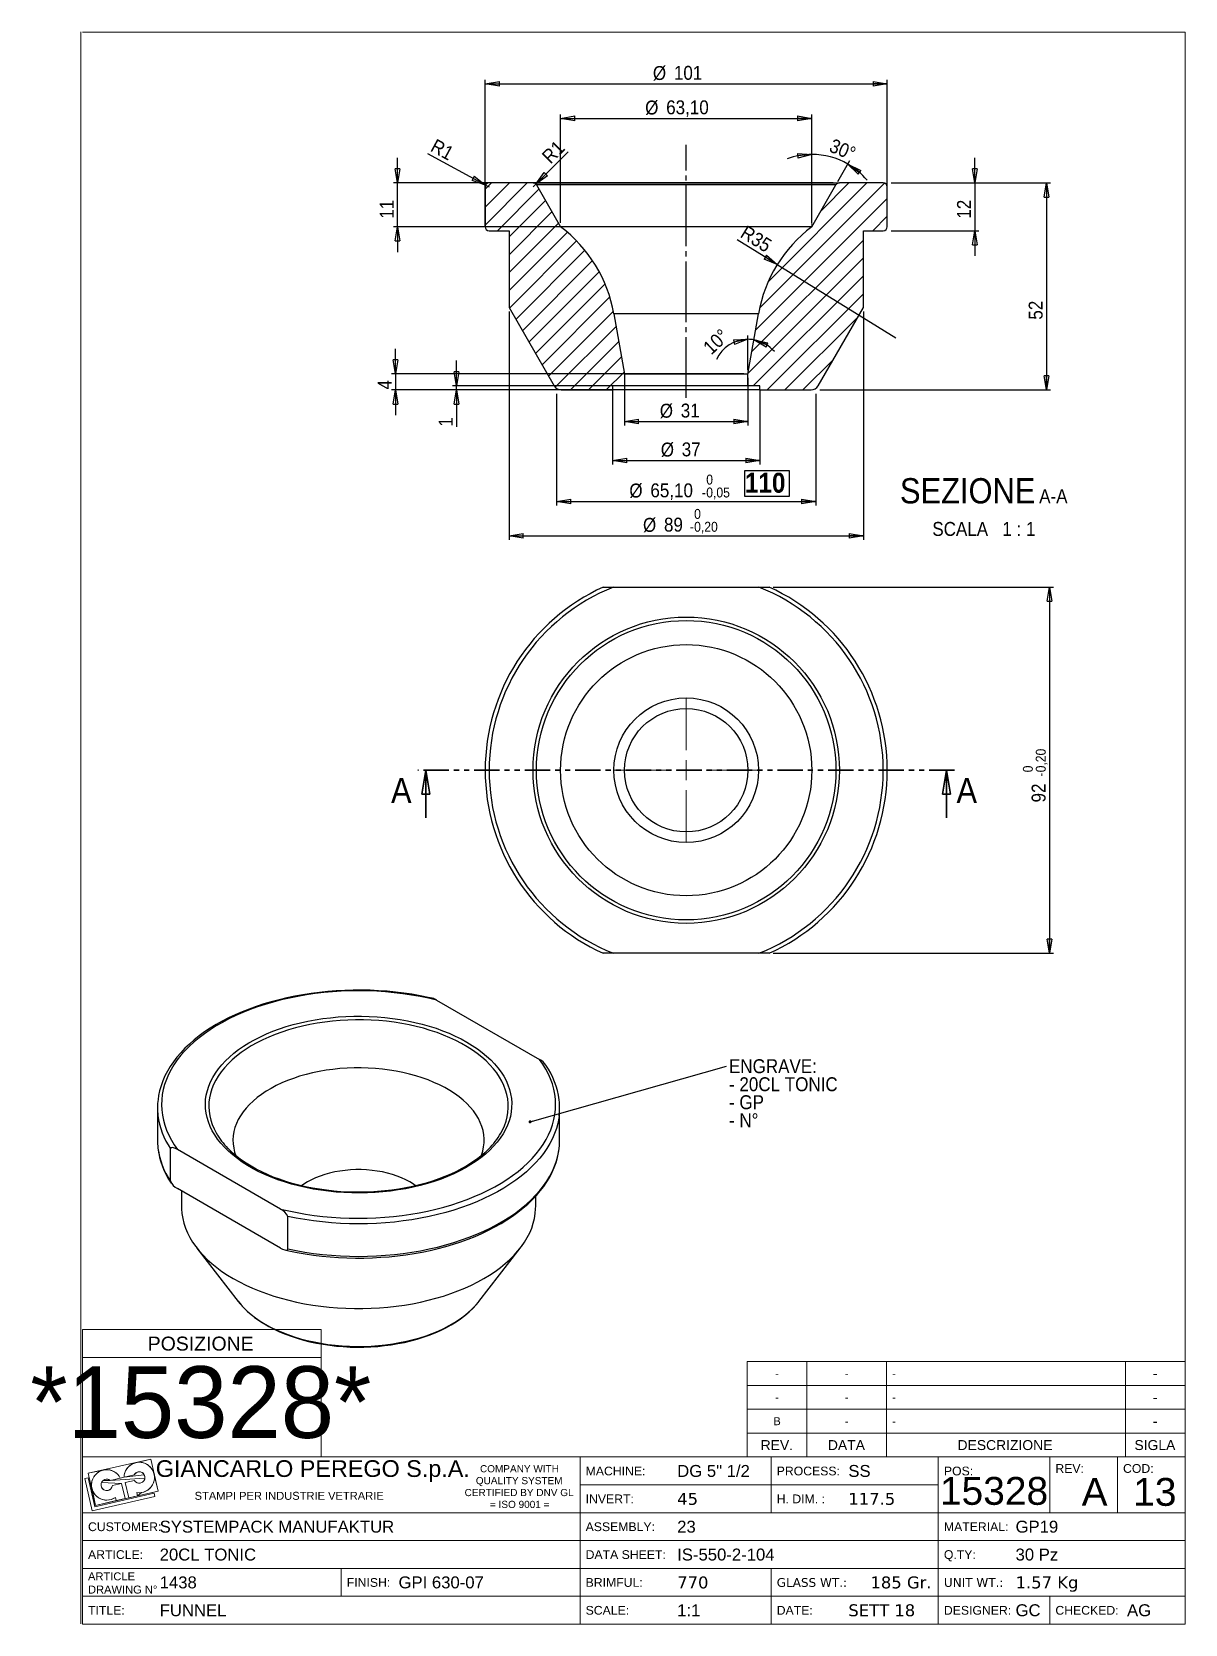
# Model space of a CAD drawing. Header units: millimetres. Extents: x -3 to 287, y 11 to 411.
import ezdxf

# ---------------------------------------------------------------- set-up
doc = ezdxf.new("R2010")
doc.units = ezdxf.units.MM
for name, pattern in [('SLD-Centro', [19.05, 15.24, -1.27, 1.27, -1.27]), ('SLD-Combinazione-di-due-tratteggi', [12.7, 6.35, -1.27, 1.27, -1.27, 1.27, -1.27]), ('SLD-Solido', [0])]:
    doc.linetypes.add(name, pattern=pattern)
for name, color, linetype in [('A', 1, 'SLD-Centro'), ('Q', 2, 'SLD-Solido'), ('S', 4, 'SLD-Solido')]:
    doc.layers.add(name, color=color, linetype=linetype)
doc.layers.add('D', color=3, linetype='SLD-Solido', lineweight=25)
doc.layers.add('SEZ', color=6, linetype='SLD-Combinazione-di-due-tratteggi', lineweight=35)
doc.styles.add('SLDTEXTSTYLE0', font='GOTHICB.TTF', dxfattribs={"width": 0.913})
doc.styles.add('SLDTEXTSTYLE1', font='ARIAL.TTF')
doc.styles.add('SLDTEXTSTYLE2', font='IDAUTOMATIONHC39M.TTF')
doc.styles.add('SLDTEXTSTYLE3', font='VERDANA.TTF')
doc.styles.add('SLDTEXTSTYLE4', font='GOTHIC.TTF', dxfattribs={"width": 0.913})
doc.styles.get("Standard").update_dxf_attribs({"font": 'GOTHIC.TTF'})
doc.dimstyles.new('SLDDIMSTYLE0', dxfattribs={"dimtxt": 3.5, "dimasz": 3.556, "dimexe": 0, "dimexo": 0.0625, "dimgap": 0.875, "dimtad": 1, "dimrnd": 1e-09, "dimzin": 12, "dimdsep": 46, "dimtxsty": 'SLDTEXTSTYLE4', "dimblk1": 'CLOSED', "dimblk2": 'CLOSED', "dimsah": 1, "dimcen": 0.09, "dimadec": 0, "dimazin": 3, "dimtol": 1, "dimtm": 0.2, "dimtfac": 1, "dimtofl": 0, "dimtmove": 0, "dimatfit": 3, "dimldrblk": 'CLOSED', "dimfxl": 0, "dimfrac": 2, "dimtolj": 1, "dimarcsym": 0})
doc.dimstyles.new('SLDDIMSTYLE1', dxfattribs={"dimtxt": 3.5, "dimasz": 3.556, "dimexe": 0, "dimexo": 0.0625, "dimgap": 0.875, "dimtad": 1, "dimdec": 4, "dimzin": 12, "dimdsep": 46, "dimtxsty": 'SLDTEXTSTYLE4', "dimblk1": 'CLOSED', "dimblk2": 'CLOSED', "dimsah": 1, "dimcen": 0.09, "dimazin": 3, "dimtfac": 1, "dimtofl": 0, "dimtmove": 0, "dimatfit": 3, "dimldrblk": 'CLOSED', "dimfxl": 0, "dimfrac": 2, "dimtolj": 1, "dimtzin": 12, "dimarcsym": 0})
doc.dimstyles.new('SLDDIMSTYLE2', dxfattribs={"dimtxt": 3.5, "dimasz": 3.556, "dimexe": 0, "dimexo": 0.0625, "dimgap": 0.875, "dimtad": 1, "dimrnd": 1e-09, "dimzin": 12, "dimdsep": 46, "dimtxsty": 'SLDTEXTSTYLE4', "dimblk1": 'CLOSED', "dimblk2": 'CLOSED', "dimsah": 1, "dimcen": 0.09, "dimadec": 0, "dimazin": 3, "dimtfac": 1, "dimtmove": 0, "dimatfit": 0, "dimldrblk": 'CLOSED', "dimfxl": 0, "dimfrac": 2, "dimtolj": 1, "dimtzin": 12, "dimarcsym": 0})
doc.dimstyles.new('SLDDIMSTYLE3', dxfattribs={"dimtxt": 3.5, "dimasz": 3.556, "dimexe": 0, "dimexo": 0.0625, "dimgap": 0.875, "dimtad": 1, "dimrnd": 1e-09, "dimzin": 12, "dimdsep": 46, "dimtxsty": 'SLDTEXTSTYLE4', "dimblk1": 'CLOSED', "dimblk2": 'CLOSED', "dimsah": 1, "dimcen": 0.09, "dimadec": 0, "dimazin": 3, "dimtfac": 1, "dimtofl": 0, "dimtmove": 0, "dimatfit": 3, "dimldrblk": 'CLOSED', "dimfxl": 0, "dimfrac": 2, "dimtolj": 1, "dimtzin": 12, "dimarcsym": 0})
doc.dimstyles.new('SLDDIMSTYLE4', dxfattribs={"dimtxt": 3.5, "dimasz": 3.556, "dimexe": 0, "dimexo": 0.0625, "dimgap": 0.875, "dimtad": 1, "dimrnd": 1e-09, "dimzin": 12, "dimdsep": 46, "dimtxsty": 'SLDTEXTSTYLE4', "dimblk1": 'CLOSED', "dimblk2": 'CLOSED', "dimsah": 1, "dimcen": 0.09, "dimadec": 0, "dimazin": 3, "dimtol": 1, "dimtm": 0.05, "dimtfac": 1, "dimtofl": 0, "dimtmove": 0, "dimatfit": 3, "dimldrblk": 'CLOSED', "dimfxl": 0, "dimfrac": 2, "dimtolj": 1, "dimarcsym": 0})
doc.dimstyles.new('SLDDIMSTYLE5', dxfattribs={"dimtxt": 3.5, "dimasz": 3.556, "dimexe": 0, "dimexo": 0.0625, "dimgap": 0.875, "dimtad": 1, "dimdec": 4, "dimzin": 12, "dimdsep": 46, "dimtxsty": 'SLDTEXTSTYLE4', "dimblk1": 'CLOSED', "dimblk2": 'CLOSED', "dimsah": 1, "dimcen": 0.09, "dimazin": 3, "dimtfac": 1, "dimtofl": 0, "dimtmove": 0, "dimatfit": 3, "dimldrblk": 'CLOSED', "dimfxl": 0, "dimfrac": 2, "dimtolj": 1, "dimtzin": 12, "dimarcsym": 0})
doc.dimstyles.new('SLDDIMSTYLE6', dxfattribs={"dimtxt": 3.5, "dimasz": 3.556, "dimexe": 0, "dimexo": 0.0625, "dimgap": 0.875, "dimtad": 1, "dimrnd": 1e-09, "dimzin": 12, "dimdsep": 46, "dimtxsty": 'SLDTEXTSTYLE4', "dimblk1": 'CLOSED', "dimblk2": 'CLOSED', "dimsah": 1, "dimcen": 0, "dimadec": 0, "dimazin": 3, "dimtfac": 1, "dimtofl": 0, "dimtmove": 0, "dimatfit": 3, "dimldrblk": 'CLOSED', "dimfxl": 0, "dimfrac": 2, "dimtolj": 1, "dimtzin": 12, "dimarcsym": 0})
doc.dimstyles.new('SLDDIMSTYLE7', dxfattribs={"dimtxt": 3.5, "dimasz": 3.556, "dimexe": 0, "dimexo": 0.0625, "dimgap": 0.875, "dimtad": 1, "dimrnd": 1e-09, "dimzin": 12, "dimdsep": 46, "dimtxsty": 'SLDTEXTSTYLE4', "dimblk1": 'CLOSED', "dimblk2": 'CLOSED', "dimsah": 1, "dimcen": 0, "dimadec": 0, "dimazin": 3, "dimtfac": 1, "dimtofl": 0, "dimtmove": 0, "dimatfit": 3, "dimldrblk": 'CLOSED', "dimfxl": 0, "dimfrac": 2, "dimtolj": 1, "dimtzin": 12, "dimarcsym": 0})
doc.dimstyles.new('SLDDIMSTYLE8', dxfattribs={"dimtxt": 0.18, "dimasz": 0.762, "dimexe": 0, "dimexo": 0.0625, "dimgap": 0, "dimtad": 0, "dimtih": 1, "dimtoh": 1, "dimdec": 0, "dimrnd": 1e-09, "dimzin": 0, "dimdsep": 46, "dimtxsty": 'Standard', "dimblk1": 'DOT', "dimblk2": 'DOT', "dimsah": 1, "dimcen": 0.09, "dimadec": 0, "dimazin": 0, "dimtfac": 0.762, "dimtdec": 0, "dimtofl": 0, "dimtmove": 0, "dimatfit": 3, "dimldrblk": 'DOT', "dimfxl": 0, "dimfrac": 2, "dimtolj": 1, "dimtzin": 0, "dimarcsym": 0})

msp = doc.modelspace()

# ---------------------------------------------------------------- texts
for s, insert, char_height, attachment_point, style in [('POSIZIONE', (39.34338, 82.96965), 3.5, 2, 'SLDTEXTSTYLE1'), ('*15328*', (39.38033, 75.52272), 18, 2, 'SLDTEXTSTYLE2'), ('-', (184.12239, 74.72355), 2, 2, 'SLDTEXTSTYLE1'), ('-', (201.62239, 74.72355), 2, 2, 'SLDTEXTSTYLE1'), ('-', (213.04283, 74.72355), 2, 1, 'SLDTEXTSTYLE1'), ('-', (279.11728, 74.97225), 2.5, 2, 'SLDTEXTSTYLE1'), ('-', (184.12239, 68.72355), 2, 2, 'SLDTEXTSTYLE1'), ('-', (201.62239, 68.72355), 2, 2, 'SLDTEXTSTYLE1'), ('-', (213.04283, 68.72355), 2, 1, 'SLDTEXTSTYLE1'), ('-', (279.11728, 68.97225), 2.5, 2, 'SLDTEXTSTYLE1'), ('B', (184.13352, 62.72355), 2, 2, 'SLDTEXTSTYLE1'), ('-', (201.62239, 62.72355), 2, 2, 'SLDTEXTSTYLE1'), ('-', (213.04283, 62.72355), 2, 1, 'SLDTEXTSTYLE1'), ('-', (279.11728, 62.97225), 2.5, 2, 'SLDTEXTSTYLE1'), ('REV.', (184.0806, 56.97225), 2.5, 2, 'SLDTEXTSTYLE1'), ('DATA', (201.55504, 56.97225), 2.5, 2, 'SLDTEXTSTYLE1'), ('DESCRIZIONE', (241.38736, 56.97225), 2.5, 2, 'SLDTEXTSTYLE1'), ('SIGLA', (279.04429, 56.97225), 2.5, 2, 'SLDTEXTSTYLE1'), (' GIANCARLO PEREGO S.p.A.', (26.43179, 51.91783), 4.2, 1, 'SLDTEXTSTYLE1'), ('MACHINE:', (136.04283, 50.30606), 2.2, 1, 'SLDTEXTSTYLE1'), ('DG 5" 1/2', (159.04283, 50.72095), 3, 1, 'SLDTEXTSTYLE1'), ('PROCESS:', (184.04283, 50.30606), 2.2, 1, 'SLDTEXTSTYLE1'), ('SS', (202.04283, 50.72095), 3, 1, 'SLDTEXTSTYLE1'), ('POS:', (226.04283, 50.30606), 2.2, 1, 'SLDTEXTSTYLE1'), ('REV:', (254.04283, 50.93909), 2.2, 1, 'SLDTEXTSTYLE1'), ('COD:', (271.04283, 50.93909), 2.2, 1, 'SLDTEXTSTYLE1'), ('15328', (252.22993, 47.71055), 7, 3, 'SLDTEXTSTYLE1'), ('A', (267.16166, 47.46055), 7, 3, 'SLDTEXTSTYLE1'), ('13', (284.46252, 47.46055), 7, 3, 'SLDTEXTSTYLE1'), ('STAMPI PER INDUSTRIE VETRARIE', (85.3216, 43.97355), 2, 3, 'SLDTEXTSTYLE1'), ('INVERT: ', (136.04283, 43.30606), 2.2, 1, 'SLDTEXTSTYLE1'), ('45', (159.04283, 43.71409), 3, 1, 'SLDTEXTSTYLE3'), ('H. DIM. :', (184.04283, 43.30606), 2.2, 1, 'SLDTEXTSTYLE1'), ('117.5', (202.04283, 43.71409), 3, 1, 'SLDTEXTSTYLE3'), ('CUSTOMER:', (11.04283, 36.30606), 2.2, 1, 'SLDTEXTSTYLE1'), ('SYSTEMPACK MANUFAKTUR', (29.04283, 36.72095), 3, 1, 'SLDTEXTSTYLE1'), ('ASSEMBLY: ', (136.04283, 36.30606), 2.2, 1, 'SLDTEXTSTYLE1'), ('23', (159.04283, 36.72095), 3, 1, 'SLDTEXTSTYLE1'), ('MATERIAL:', (226.04283, 36.30606), 2.2, 1, 'SLDTEXTSTYLE1'), ('GP19', (244.04283, 36.72095), 3, 1, 'SLDTEXTSTYLE1'), ('ARTICLE:', (11.04283, 29.30606), 2.2, 1, 'SLDTEXTSTYLE1'), ('20CL TONIC', (29.04283, 29.72095), 3, 1, 'SLDTEXTSTYLE1'), ('DATA SHEET:', (136.04283, 29.30606), 2.2, 1, 'SLDTEXTSTYLE1'), ('IS-550-2-104', (159.04283, 29.72095), 3, 1, 'SLDTEXTSTYLE1'), ('Q.TY: ', (226.04283, 29.30606), 2.2, 1, 'SLDTEXTSTYLE1'), ('30 Pz', (244.04283, 29.72095), 3, 1, 'SLDTEXTSTYLE1'), ('1438', (29.04283, 22.72095), 3, 1, 'SLDTEXTSTYLE1'), ('FINISH:', (76.04283, 22.30606), 2.2, 1, 'SLDTEXTSTYLE1'), ('GPI 630-07', (89.04283, 22.72095), 3, 1, 'SLDTEXTSTYLE1'), ('BRIMFUL: ', (136.04283, 22.30606), 2.2, 1, 'SLDTEXTSTYLE1'), ('770', (159.04283, 22.71409), 3, 1, 'SLDTEXTSTYLE3'), ('GLASS WT.:', (184.04283, 22.30103), 2.2, 1, 'SLDTEXTSTYLE3'), ('185 Gr.', (222.94908, 22.71409), 3, 3, 'SLDTEXTSTYLE3'), ('UNIT WT.: ', (226.04283, 22.30103), 2.2, 1, 'SLDTEXTSTYLE3'), ('1.57 Kg', (244.04283, 22.71409), 3, 1, 'SLDTEXTSTYLE3'), ('TITLE:', (11.04283, 15.30606), 2.2, 1, 'SLDTEXTSTYLE1'), ('FUNNEL', (29.04283, 15.72095), 3, 1, 'SLDTEXTSTYLE1'), ('SCALE: ', (136.04283, 15.30606), 2.2, 1, 'SLDTEXTSTYLE1'), ('1:1', (159.04283, 15.72095), 3, 1, 'SLDTEXTSTYLE1'), ('DATE:', (184.04283, 15.30606), 2.2, 1, 'SLDTEXTSTYLE1'), ('SETT 18', (202.04283, 15.71409), 3, 1, 'SLDTEXTSTYLE3'), ('DESIGNER:', (226.04283, 15.30606), 2.2, 1, 'SLDTEXTSTYLE1'), ('GC', (244.04283, 15.72095), 3, 1, 'SLDTEXTSTYLE1'), ('CHECKED:', (254.04283, 15.30606), 2.2, 1, 'SLDTEXTSTYLE1'), ('AG', (272.04283, 15.72095), 3, 1, 'SLDTEXTSTYLE1')]:
    msp.add_mtext(s, dxfattribs=dict(insert=insert, char_height=char_height, attachment_point=attachment_point, style=style))
at = {"layer": 'SEZ', "char_height": 6.35, "attachment_point": 1, "style": 'SLDTEXTSTYLE4'}
for insert in [(87.15488, 223.35298), (229.20309, 223.35298)]:
    msp.add_mtext('A', dxfattribs=dict(at, insert=insert))

# ---------------------------------------------------------------- blocks, each defined once
blk = doc.blocks.new('SW_NOTE_0')
at = {"color": 0}
for p, q in [((-0.03, 0.47), (-0.03, 6.96)), ((-0.03, 6.96), (11.15, 6.96)), ((11.15, 6.96), (11.15, 0.47)), ((11.15, 0.47), (-0.03, 0.47))]:
    blk.add_line(p, q, dxfattribs=at)
at = {"color": 0, "insert": (0, 6.39), "char_height": 5, "attachment_point": 1, "style": 'SLDTEXTSTYLE0'}
blk.add_mtext('110', dxfattribs=at)
blk = doc.blocks.new('SW_NOTE_1')
at = {"color": 0, "char_height": 2, "attachment_point": 1, "style": 'SLDTEXTSTYLE1'}
for s, insert in [('ARTICLE', (0, 2.58)), ('DRAWING N°', (0, -0.74))]:
    blk.add_mtext(s, dxfattribs=dict(at, insert=insert))
blk = doc.blocks.new('SW_NOTE_2')
at = {"color": 0, "char_height": 1.8, "attachment_point": 2, "style": 'SLDTEXTSTYLE1'}
for s, insert in [('COMPANY WITH', (10.06, 2.32)), ('CERTIFIED BY DNV GL', (9.97, -3.66)), ('QUALITY SYSTEM', (9.99, -0.67)), ('= ISO 9001 =', (10.12, -6.64))]:
    blk.add_mtext(s, dxfattribs=dict(at, insert=insert))
blk = doc.blocks.new('_CLOSED')
at = {"color": 0, "linetype": 'ByBlock', "lineweight": -2}
for p, q in [((-1, 0.166667), (0, 0)), ((-1, 0.166667), (-1, -0.166667)), ((0, 0), (-1, -0.166667)), ((0, 0), (-1, 0))]:
    blk.add_line(p, q, dxfattribs=at)
blk = doc.blocks.new('_D')
at = {"layer": 'Q'}
for p, q in [((183.15, 271.28), (253.55, 271.28)), ((252.55, 271.28), (252.55, 179.28)), ((183.15, 179.28), (253.55, 179.28))]:
    blk.add_line(p, q, dxfattribs=at)
at = {"layer": 'Q', "xscale": 3.556, "yscale": 3.556}
for p, rotation in [((252.55, 271.28, 25.96), 90.0000000000004), ((252.55, 179.28, 25.96), 270.0000000000004)]:
    blk.add_blockref('_CLOSED', p, dxfattribs=dict(at, rotation=rotation))
at = {"layer": 'Q', "attachment_point": 1, "rotation": 90, "style": 'SLDTEXTSTYLE4'}
for s, insert, char_height in [('0,20', (249.12, 224.75), 2.5), ('0', (245.88, 224.75), 2.5), ('-', (249.12, 223.65), 2.5), ('92', (248.08, 217.18), 3.5)]:
    blk.add_mtext(s, dxfattribs=dict(at, insert=insert, char_height=char_height))
blk = doc.blocks.new('SW_CENTERMARKSYMBOL_0')
at = {"color": 0, "linetype": 'SLD-Solido', "lineweight": 18}
for p, q in [((0, 5), (0, 18)), ((-5, 0), (-18, 0)), ((0, 0), (-2.5, 0)), ((0, 0), (0, 2.5)), ((0, 0), (0, -2.5)), ((0, 0), (2.5, 0)), ((5, 0), (18, 0)), ((0, -5), (0, -18))]:
    blk.add_line(p, q, dxfattribs=at)
blk = doc.blocks.new('SW_CENTERMARKSYMBOL_1')
at = {"color": 0, "linetype": 'SLD-Solido', "lineweight": 18}
for p, q in [((0, 5), (0, 18)), ((-5, 0), (-18, 0)), ((0, 0), (-2.5, 0)), ((0, 0), (0, 2.5)), ((0, 0), (0, -2.5)), ((0, 0), (2.5, 0)), ((5, 0), (18, 0)), ((0, -5), (0, -18))]:
    blk.add_line(p, q, dxfattribs=at)
blk = doc.blocks.new('_D_1')
at = {"layer": 'Q'}
blk.add_line((199.42, 373.19), (202.44, 378.43), dxfattribs=at)
for start, end in [(90, 109.8013), (60, 90), (40.1987, 60)]:
    blk.add_arc((192.86, 361.83), 18.17, start, end, dxfattribs=at)
at = {"layer": 'Q', "xscale": 3.556, "yscale": 3.556}
for p, rotation in [((192.86, 379.99), 5.537501787833295), ((201.94, 377.56), 144.4624982121676)]:
    blk.add_blockref('_CLOSED', p, dxfattribs=dict(at, rotation=rotation))
at = {"layer": 'Q', "insert": (198.3, 384.08), "char_height": 3.5, "attachment_point": 1, "rotation": 337.4178, "style": 'SLDTEXTSTYLE4'}
blk.add_mtext('30°', dxfattribs=at)
blk = doc.blocks.new('_D_2')
at = {"layer": 'Q'}
for p, q in [((233.81, 372.83), (233.81, 379.18)), ((212.81, 372.83), (234.81, 372.83)), ((233.81, 372.83), (233.81, 360.83)), ((212.81, 360.83), (234.81, 360.83)), ((233.81, 360.83), (233.81, 354.48))]:
    blk.add_line(p, q, dxfattribs=at)
at = {"layer": 'Q', "xscale": 3.556, "yscale": 3.556}
for p, rotation in [((233.81, 372.83, 25.1), 270.0000000000004), ((233.81, 360.83, 25.1), 90.0000000000004)]:
    blk.add_blockref('_CLOSED', p, dxfattribs=dict(at, rotation=rotation))
at = {"layer": 'Q', "insert": (229.34, 363.85), "char_height": 3.5, "attachment_point": 1, "rotation": 90, "style": 'SLDTEXTSTYLE4'}
blk.add_mtext('12', dxfattribs=at)
blk = doc.blocks.new('_D_3')
at = {"layer": 'Q'}
for p, q in [((212.81, 372.83), (252.81, 372.83)), ((251.81, 372.83), (251.81, 320.83)), ((194.86, 320.83), (252.81, 320.83))]:
    blk.add_line(p, q, dxfattribs=at)
at = {"layer": 'Q', "xscale": 3.556, "yscale": 3.556}
for p, rotation in [((251.81, 372.83, 25.1), 90.0000000000004), ((251.81, 320.83, 25.1), 270.0000000000004)]:
    blk.add_blockref('_CLOSED', p, dxfattribs=dict(at, rotation=rotation))
at = {"layer": 'Q', "insert": (247.34, 338.49), "char_height": 3.5, "attachment_point": 1, "rotation": 90, "style": 'SLDTEXTSTYLE4'}
blk.add_mtext('52', dxfattribs=at)
blk = doc.blocks.new('_D_4')
at = {"layer": 'Q'}
for p, q in [((110.81, 361.83), (110.81, 398.73)), ((110.81, 397.73), (211.81, 397.73)), ((211.81, 361.83), (211.81, 398.73))]:
    blk.add_line(p, q, dxfattribs=at)
at = {"layer": 'Q', "xscale": 3.556, "yscale": 3.556, "rotation": 180.0000000000004}
blk.add_blockref('_CLOSED', (110.81, 397.73, 24.9), dxfattribs=at)
at = {"layer": 'Q', "xscale": 3.556, "yscale": 3.556}
blk.add_blockref('_CLOSED', (211.81, 397.73, 24.9), dxfattribs=at)
at = {"layer": 'Q', "char_height": 3.5, "attachment_point": 1, "style": 'SLDTEXTSTYLE4'}
for s, insert in [('%%c', (152.94, 402.2)), ('101', (158.22, 402.25))]:
    blk.add_mtext(s, dxfattribs=dict(at, insert=insert))
blk = doc.blocks.new('_D_5')
at = {"layer": 'Q'}
for p, q in [((116.81, 340.52), (116.81, 283.2)), ((205.81, 340.52), (205.81, 283.2)), ((116.81, 284.2), (205.81, 284.2))]:
    blk.add_line(p, q, dxfattribs=at)
at = {"layer": 'Q', "xscale": 3.556, "yscale": 3.556, "rotation": 180.0000000000004}
blk.add_blockref('_CLOSED', (116.81, 284.2, 24.9), dxfattribs=at)
at = {"layer": 'Q', "xscale": 3.556, "yscale": 3.556}
blk.add_blockref('_CLOSED', (205.81, 284.2, 24.9), dxfattribs=at)
at = {"layer": 'Q', "attachment_point": 1, "style": 'SLDTEXTSTYLE4'}
for s, insert, char_height in [('%%c', (150.45, 288.67), 3.5), ('89', (155.73, 288.73), 3.5), ('0', (163.3, 290.92), 2.5), ('-', (162.2, 287.69), 2.5), ('0,20', (163.3, 287.69), 2.5)]:
    blk.add_mtext(s, dxfattribs=dict(at, insert=insert, char_height=char_height))
blk = doc.blocks.new('_D_6')
at = {"layer": 'Q'}
for p, q in [((128.76, 319.83), (128.76, 291.83)), ((193.86, 319.83), (193.86, 291.83)), ((128.76, 292.83), (193.86, 292.83))]:
    blk.add_line(p, q, dxfattribs=at)
at = {"layer": 'Q', "xscale": 3.556, "yscale": 3.556, "rotation": 180.0000000000004}
blk.add_blockref('_CLOSED', (128.76, 292.83, 24.9), dxfattribs=at)
at = {"layer": 'Q', "xscale": 3.556, "yscale": 3.556}
blk.add_blockref('_CLOSED', (193.86, 292.83, 24.9), dxfattribs=at)
at = {"layer": 'Q', "attachment_point": 1, "style": 'SLDTEXTSTYLE4'}
for s, insert, char_height in [('%%c', (147.03, 297.3), 3.5), ('65,10', (152.31, 297.35), 3.5), ('0', (166.34, 299.55), 2.5), ('0,05', (166.34, 296.31), 2.5), ('-', (165.24, 296.31), 2.5)]:
    blk.add_mtext(s, dxfattribs=dict(at, insert=insert, char_height=char_height))
blk = doc.blocks.new('_D_7')
at = {"layer": 'Q'}
for p, q in [((103.62, 321.83), (103.62, 328.18)), ((178.81, 321.83), (102.62, 321.83)), ((178.81, 320.83), (102.62, 320.83)), ((103.62, 320.83), (103.62, 321.83)), ((103.62, 320.83), (103.62, 311.58))]:
    blk.add_line(p, q, dxfattribs=at)
at = {"layer": 'Q', "xscale": 3.556, "yscale": 3.556}
for p, rotation in [((103.62, 321.83, 25.1), 270.0000000000006), ((103.62, 320.83, 25.1), 90.0000000000006)]:
    blk.add_blockref('_CLOSED', p, dxfattribs=dict(at, rotation=rotation))
at = {"layer": 'Q', "insert": (99.15, 311.58), "char_height": 3.5, "attachment_point": 1, "rotation": 90, "style": 'SLDTEXTSTYLE4'}
blk.add_mtext('1', dxfattribs=at)
blk = doc.blocks.new('_D_8')
at = {"layer": 'Q'}
for p, q in [((88.31, 324.83), (88.31, 331.18)), ((175.81, 324.83), (87.31, 324.83)), ((88.31, 324.83), (88.31, 320.83)), ((160.31, 320.83), (87.31, 320.83)), ((88.31, 320.83), (88.31, 314.48))]:
    blk.add_line(p, q, dxfattribs=at)
at = {"layer": 'Q', "xscale": 3.556, "yscale": 3.556}
for p, rotation in [((88.31, 324.83, 25.1), 270.0000000000004), ((88.31, 320.83, 25.1), 90.0000000000004)]:
    blk.add_blockref('_CLOSED', p, dxfattribs=dict(at, rotation=rotation))
at = {"layer": 'Q', "insert": (83.84, 320.94), "char_height": 3.5, "attachment_point": 1, "rotation": 90, "style": 'SLDTEXTSTYLE4'}
blk.add_mtext('4', dxfattribs=at)
blk = doc.blocks.new('_D_9')
at = {"layer": 'Q'}
blk.add_line((176.81, 325.83), (176.81, 334.54), dxfattribs=at)
for start, end in [(90, 155.2316), (80, 90), (40.2477, 80)]:
    blk.add_arc((176.81, 324.83), 8.71, start, end, dxfattribs=at)
at = {"layer": 'Q', "xscale": 3.556, "yscale": 3.556}
for p, rotation in [((176.81, 333.54, 25.1), 11.09957204410939), ((178.32, 333.41, 25.1), 158.9004279558917)]:
    blk.add_blockref('_CLOSED', p, dxfattribs=dict(at, rotation=rotation))
at = {"layer": 'Q', "insert": (165.21, 332.02), "char_height": 3.5, "attachment_point": 1, "rotation": 43.2388, "style": 'SLDTEXTSTYLE4'}
blk.add_mtext('10°', dxfattribs=at)
blk = doc.blocks.new('_D_10')
at = {"layer": 'Q'}
for p, q in [((88.81, 372.83), (88.81, 379.18)), ((198.21, 372.83), (87.81, 372.83)), ((88.81, 361.83), (88.81, 372.83)), ((191.86, 361.83), (87.81, 361.83)), ((88.81, 361.83), (88.81, 355.48))]:
    blk.add_line(p, q, dxfattribs=at)
at = {"layer": 'Q', "xscale": 3.556, "yscale": 3.556}
for p, rotation in [((88.81, 372.83, 25.1), 270.0000000000004), ((88.81, 361.83, 25.1), 90.0000000000004)]:
    blk.add_blockref('_CLOSED', p, dxfattribs=dict(at, rotation=rotation))
at = {"layer": 'Q', "insert": (84.34, 363.85), "char_height": 3.5, "attachment_point": 1, "rotation": 90, "style": 'SLDTEXTSTYLE4'}
blk.add_mtext('11', dxfattribs=at)
blk = doc.blocks.new('_D_11')
at = {"layer": 'Q'}
for q in [(174.13, 358.56), (213.95, 333.89)]:
    blk.add_line((184.19, 352.32), q, dxfattribs=at)
at = {"layer": 'Q', "xscale": 3.556, "yscale": 3.556, "rotation": 328.2224785780302}
blk.add_blockref('_CLOSED', (184.19, 352.32, 25.1), dxfattribs=at)
at = {"layer": 'Q', "insert": (176.48, 362.35), "char_height": 3.5, "attachment_point": 1, "rotation": 328.2225, "style": 'SLDTEXTSTYLE4'}
blk.add_mtext('R35', dxfattribs=at)
blk = doc.blocks.new('_D_12')
at = {"layer": 'Q'}
for p, q in [((142.81, 320.83), (142.81, 302.12)), ((179.81, 320.83), (179.81, 302.12)), ((142.81, 303.12), (179.81, 303.12))]:
    blk.add_line(p, q, dxfattribs=at)
at = {"layer": 'Q', "xscale": 3.556, "yscale": 3.556, "rotation": 180.0000000000004}
blk.add_blockref('_CLOSED', (142.81, 303.12, 24.9), dxfattribs=at)
at = {"layer": 'Q', "xscale": 3.556, "yscale": 3.556}
blk.add_blockref('_CLOSED', (179.81, 303.12, 24.9), dxfattribs=at)
at = {"layer": 'Q', "char_height": 3.5, "attachment_point": 1, "style": 'SLDTEXTSTYLE4'}
for s, insert in [('%%c', (154.92, 307.59)), ('37', (160.19, 307.64))]:
    blk.add_mtext(s, dxfattribs=dict(at, insert=insert))
blk = doc.blocks.new('_D_13')
at = {"layer": 'Q'}
for p, q in [((129.76, 362.83), (129.76, 390.06)), ((129.76, 389.06), (192.86, 389.06)), ((192.86, 362.83), (192.86, 390.06))]:
    blk.add_line(p, q, dxfattribs=at)
at = {"layer": 'Q', "xscale": 3.556, "yscale": 3.556, "rotation": 180.0000000000004}
blk.add_blockref('_CLOSED', (129.76, 389.06, 24.9), dxfattribs=at)
at = {"layer": 'Q', "xscale": 3.556, "yscale": 3.556}
blk.add_blockref('_CLOSED', (192.86, 389.06, 24.9), dxfattribs=at)
at = {"layer": 'Q', "char_height": 3.5, "attachment_point": 1, "style": 'SLDTEXTSTYLE4'}
for s, insert in [('%%c', (151, 393.53)), ('63,10', (156.28, 393.58))]:
    blk.add_mtext(s, dxfattribs=dict(at, insert=insert))
blk = doc.blocks.new('_D_14')
at = {"layer": 'Q'}
for p, q in [((145.81, 323.83), (145.81, 311.88)), ((176.81, 323.83), (176.81, 311.88)), ((145.81, 312.88), (176.81, 312.88))]:
    blk.add_line(p, q, dxfattribs=at)
at = {"layer": 'Q', "xscale": 3.556, "yscale": 3.556, "rotation": 180.0000000000004}
blk.add_blockref('_CLOSED', (145.81, 312.88, 24.9), dxfattribs=at)
at = {"layer": 'Q', "xscale": 3.556, "yscale": 3.556}
blk.add_blockref('_CLOSED', (176.81, 312.88, 24.9), dxfattribs=at)
at = {"layer": 'Q', "char_height": 3.5, "attachment_point": 1, "style": 'SLDTEXTSTYLE4'}
for s, insert in [('%%c', (154.67, 317.35)), ('31', (159.94, 317.4))]:
    blk.add_mtext(s, dxfattribs=dict(at, insert=insert))
blk = doc.blocks.new('_D_15')
at = {"layer": 'Q'}
for q in [(96.37, 380.16), (111.81, 371.83)]:
    blk.add_line((110.93, 372.3), q, dxfattribs=at)
at = {"layer": 'Q', "xscale": 3.556, "yscale": 3.556, "rotation": 331.6414693505409}
blk.add_blockref('_CLOSED', (110.93, 372.3, 25), dxfattribs=at)
at = {"layer": 'Q', "insert": (98.47, 384.05), "char_height": 3.5, "attachment_point": 1, "rotation": 331.6415, "style": 'SLDTEXTSTYLE4'}
blk.add_mtext('R1', dxfattribs=at)
blk = doc.blocks.new('_D_16')
at = {"layer": 'Q'}
for q in [(131.65, 380.65), (122.83, 371.83)]:
    blk.add_line((123.54, 372.53), q, dxfattribs=at)
at = {"layer": 'Q', "xscale": 3.556, "yscale": 3.556, "rotation": 225.0000000000015}
blk.add_blockref('_CLOSED', (123.54, 372.53, 25), dxfattribs=at)
at = {"layer": 'Q', "insert": (124.73, 379.91), "char_height": 3.5, "attachment_point": 1, "rotation": 45, "style": 'SLDTEXTSTYLE4'}
blk.add_mtext('R1', dxfattribs=at)
blk = doc.blocks.new('SW_NOTE_3')
at = {"color": 0, "attachment_point": 2, "style": 'SLDTEXTSTYLE4'}
for s, insert, char_height in [('SEZIONE ', (17.66, 8.11), 6.35), ('A-A', (39.18, 5.31), 3.5), ('SCALA', (15.78, -2.9), 3.5), ('1 : 1', (30.51, -2.9), 3.5)]:
    blk.add_mtext(s, dxfattribs=dict(at, insert=insert, char_height=char_height))
blk = doc.blocks.new('SW_NOTE_4')
at = {"color": 0, "char_height": 3.5, "attachment_point": 1, "style": 'SLDTEXTSTYLE4'}
for s, insert in [('ENGRAVE:', (0.62, 1.77)), ('- 20CL TONIC', (0.62, -2.76)), ('- GP', (0.62, -7.28)), ('- N°', (0.62, -11.81))]:
    blk.add_mtext(s, dxfattribs=dict(at, insert=insert))
blk = doc.blocks.new('_DOT')
at = {"color": 0, "linetype": 'ByBlock', "lineweight": -2}
blk.add_line((-0.5, 0), (-1, 0), dxfattribs=at)
at = {"color": 0, "linetype": 'ByBlock', "const_width": 0.5}
blk.add_lwpolyline([(-0.25, 0, 1), (0.25, 0, 1)], format="xyb", close=True, dxfattribs=at)

# ---------------------------------------------------------------- dimensions: what is measured, and where the dimension line sits
at = {"layer": 'Q'}
for base, p1, p2, dimstyle, picture, middle in [((211.80715, 397.72976), (110.80715, 360.82633), (211.80715, 360.82633), 'SLDDIMSTYLE3', '_D_4', (159.46172, 397.72976)), ((192.85715, 389.05834), (129.75715, 361.82633), (192.85715, 361.82633), 'SLDDIMSTYLE3', '_D_13', (159.46172, 389.05834)), ((205.80715, 284.20297), (116.80715, 341.52434), (205.80715, 341.52434), 'SLDDIMSTYLE0', '_D_5', (160.11005, 284.20297)), ((176.80715, 312.87684), (145.80715, 324.82633), (176.80715, 324.82633), 'SLDDIMSTYLE3', '_D_14', (159.8911, 312.87684)), ((193.85715, 292.82633), (128.75715, 320.82633), (193.85715, 320.82633), 'SLDDIMSTYLE4', '_D_6', (159.91919, 292.82633)), ((179.80715, 303.11516), (142.80715, 321.82633), (179.80715, 321.82633), 'SLDDIMSTYLE3', '_D_12', (160.14155, 303.11516))]:
    dim = msp.add_linear_dim(base=base, p1=p1, p2=p2, text='%%c<>', dimstyle=dimstyle, dxfattribs=at)
    dim.commit()
    dim.dimension.update_dxf_attribs({"geometry": picture, "text_midpoint": middle, "dimtype": 160})
for base, line1, line2, dimstyle, picture, middle in [((197.55913, 379.37434), ((198.91933, 372.32633), (192.85715, 361.82633)), ((192.85715, 381.22384), (192.85715, 361.82633)), 'SLDDIMSTYLE1', '_D_1', (199.83344, 378.60049)), ((177.56663, 333.50726), ((179.47752, 339.97071), (176.80715, 324.82633)), ((176.80715, 321.82633), (176.80715, 324.82633)), 'SLDDIMSTYLE5', '_D_9', (170.83765, 331.17459))]:
    dim = msp.add_angular_dim_2l(base=base, line1=line1, line2=line2, dimstyle=dimstyle, dxfattribs=at)
    dim.commit()
    dim.dimension.update_dxf_attribs({"geometry": picture, "text_midpoint": middle, "dimtype": 162})
for center, mpoint, dimstyle, picture, middle in [((111.80715, 371.82633), (110.92716, 372.30132), 'SLDDIMSTYLE7', '_D_15', (98.53407, 378.99067)), ((122.82895, 371.82633), (123.53606, 372.53344), 'SLDDIMSTYLE7', '_D_16', (129.99328, 378.99067)), ((213.94579, 333.89303), (184.19231, 352.32481), 'SLDDIMSTYLE6', '_D_11', (177.45694, 356.49727))]:
    dim = msp.add_radius_dim(center=center, mpoint=mpoint, dimstyle=dimstyle, dxfattribs=at)
    dim.commit()
    dim.dimension.update_dxf_attribs({"geometry": picture, "text_midpoint": middle, "dimtype": 164})
for base, p1, p2, dimstyle, picture, middle in [((88.80715, 372.82633), (192.85715, 361.82633), (199.20801, 372.82633), 'SLDDIMSTYLE2', '_D_10', (88.80715, 366.43193)), ((233.80715, 360.82633), (211.80715, 372.82633), (211.80715, 360.82633), 'SLDDIMSTYLE2', '_D_2', (233.80715, 366.43193)), ((251.80715, 320.82633), (211.80715, 372.82633), (193.85715, 320.82633), 'SLDDIMSTYLE3', '_D_3', (251.80715, 341.07658)), ((88.30715, 320.82633), (176.80715, 324.82633), (161.30715, 320.82633), 'SLDDIMSTYLE2', '_D_8', (88.30715, 322.23437)), ((103.61999, 321.82633), (179.80715, 320.82633), (179.80715, 321.82633), 'SLDDIMSTYLE2', '_D_7', (103.61999, 312.87684)), ((252.5499, 179.2755), (182.14582, 271.2755), (182.14582, 179.2755), 'SLDDIMSTYLE0', '_D', (252.5499, 224.19974))]:
    dim = msp.add_linear_dim(base=base, p1=p1, p2=p2, angle=90, dimstyle=dimstyle, dxfattribs=at)
    dim.commit()
    dim.dimension.update_dxf_attribs({"geometry": picture, "text_midpoint": middle, "dimtype": 160})

# ---------------------------------------------------------------- hatches: boundary and pattern name
at = {"layer": 'S'}
h = msp.add_hatch(dxfattribs=at)
h.set_pattern_fill('ANSI31', color=256, style=0)
edge = h.paths.add_edge_path(flags=0)
edge.add_arc((122.82895, 371.82633), 1, 30, 90)
edge.add_line((122.82895, 372.82633), (111.80715, 372.82633))
edge.add_arc((111.80715, 371.82633), 1, 90, 180)
edge.add_line((110.80715, 371.82633), (110.80715, 361.82633))
edge.add_arc((111.80715, 361.82633), 1, 180, 270)
edge.add_line((111.80715, 360.82633), (116.80715, 360.82633))
edge.add_line((116.80715, 360.82633), (116.80715, 341.52434))
edge.add_line((116.80715, 341.52434), (128.1798, 321.82633))
edge.add_arc((129.91185, 322.82633), 2, 210, 270)
edge.add_line((129.91185, 320.82633), (142.80715, 320.82633))
edge.add_line((142.80715, 320.82633), (142.80715, 321.82633))
edge.add_line((142.80715, 321.82633), (145.80715, 321.82633))
edge.add_line((145.80715, 321.82633), (145.80715, 324.82633))
edge.add_line((145.80715, 324.82633), (143.13679, 339.97071))
edge.add_arc((108.66852, 333.89303), 35, 10, 52.9485155)
edge.add_line((129.75715, 361.82633), (123.69497, 372.32633))
h = msp.add_hatch(dxfattribs=at)
h.set_pattern_fill('ANSI31', color=256, style=0)
edge = h.paths.add_edge_path(flags=0)
edge.add_arc((210.80715, 371.82633), 1, 0, 90)
edge.add_line((210.80715, 372.82633), (199.78536, 372.82633))
edge.add_arc((199.78536, 371.82633), 1, 90, 150)
edge.add_line((198.91933, 372.32633), (192.85715, 361.82633))
edge.add_arc((213.94579, 333.89303), 35, 127.0514845, 170)
edge.add_line((179.47752, 339.97071), (176.80715, 324.82633))
edge.add_line((176.80715, 324.82633), (176.80715, 321.82633))
edge.add_line((176.80715, 321.82633), (179.80715, 321.82633))
edge.add_line((179.80715, 321.82633), (179.80715, 320.82633))
edge.add_line((179.80715, 320.82633), (192.70245, 320.82633))
edge.add_arc((192.70245, 322.82633), 2, 270, 330)
edge.add_line((194.4345, 321.82633), (205.80715, 341.52434))
edge.add_line((205.80715, 341.52434), (205.80715, 360.82633))
edge.add_line((205.80715, 360.82633), (210.80715, 360.82633))
edge.add_arc((210.80715, 361.82633), 1, 270, 360)
edge.add_line((211.80715, 361.82633), (211.80715, 371.82633))

# ---------------------------------------------------------------- linework, layer by layer
at = {"color": 179, "linetype": 'SLD-Solido', "lineweight": 18}
for p, q in [((9.24632, 10.79483), (9.24632, 410.79483)), ((9.64283, 410.72875), (286.64283, 410.72875)), ((286.64283, 10.72875), (286.64283, 410.72875)), ((9.64283, 52.72875), (9.64283, 84.72875)), ((9.64283, 84.72875), (69.64283, 84.72875)), ((69.64283, 52.72875), (69.64283, 84.72875)), ((9.64283, 77.72875), (69.64283, 77.72875)), ((286.64283, 76.72875), (176.64283, 76.72875)), ((176.64283, 76.72875), (176.64283, 52.72875)), ((191.64283, 76.72875), (191.64283, 52.72875)), ((211.64283, 76.72875), (211.64283, 52.72875)), ((271.64283, 76.72875), (271.64283, 52.72875)), ((286.64283, 76.72875), (286.64283, 52.72875)), ((286.64283, 70.72875), (176.64283, 70.72875)), ((286.64283, 64.72875), (176.64283, 64.72875)), ((286.64283, 58.72875), (176.64283, 58.72875)), ((9.64283, 52.72875), (69.64283, 52.72875)), ((286.64283, 52.72875), (9.64283, 52.72875)), ((9.64283, 10.72875), (9.64283, 52.72875)), ((11.10493, 48.62723), (26.82963, 52.21134)), ((11.10493, 48.62723), (26.82963, 52.21134)), ((11.10493, 48.62723), (26.82963, 52.21134)), ((26.82963, 52.21134), (23.04753, 51.30198)), ((26.82963, 52.21134), (23.04753, 51.30198)), ((23.04753, 51.30198), (26.82963, 52.21134)), ((23.04753, 51.30198), (26.82963, 52.21134)), ((26.82963, 52.21134), (28.67289, 44.12435)), ((26.82963, 52.21134), (28.67289, 44.12435)), ((26.82963, 52.21134), (28.67289, 44.12435)), ((134.64283, 10.72875), (134.64283, 52.72875)), ((286.64283, 52.72875), (176.64283, 52.72875)), ((182.64283, 38.72875), (182.64283, 52.72875)), ((224.64283, 10.72875), (224.64283, 52.72875)), ((252.64283, 38.72875), (252.64283, 52.72875)), ((269.64283, 38.72875), (269.64283, 52.72875)), ((286.64283, 10.72875), (286.64283, 52.72875)), ((14.90754, 49.44664), (11.10493, 48.62723)), ((14.90754, 49.44664), (11.10493, 48.62723)), ((11.10493, 48.62723), (14.90754, 49.44664)), ((11.10493, 48.62723), (14.90754, 49.44664)), ((11.10493, 48.62723), (12.92936, 40.53595)), ((12.92936, 40.53595), (11.10493, 48.62723)), ((12.92936, 40.53595), (11.10493, 48.62723)), ((12.97701, 48.35905), (12.61942, 47.92614)), ((12.97701, 48.35905), (12.61942, 47.92614)), ((13.39413, 48.73495), (12.97701, 48.35905)), ((13.39413, 48.73495), (12.97701, 48.35905)), ((13.86179, 49.04572), (13.39413, 48.73495)), ((13.86179, 49.04572), (13.39413, 48.73495)), ((14.36991, 49.28467), (13.86179, 49.04572)), ((14.36991, 49.28467), (13.86179, 49.04572)), ((14.90754, 49.44664), (14.36991, 49.28467)), ((14.90754, 49.44664), (14.36991, 49.28467)), ((15.46309, 49.52816), (14.90754, 49.44664)), ((15.46309, 49.52816), (14.90754, 49.44664)), ((16.0246, 49.52745), (15.46309, 49.52816)), ((16.0246, 49.52745), (15.46309, 49.52816)), ((16.57994, 49.44454), (16.0246, 49.52745)), ((16.57994, 49.44454), (16.0246, 49.52745)), ((17.11716, 49.28121), (16.57994, 49.44454)), ((17.11716, 49.28121), (16.57994, 49.44454)), ((17.62468, 49.04098), (17.11716, 49.28121)), ((17.62468, 49.04098), (17.11716, 49.28121)), ((18.09156, 48.72904), (17.62468, 49.04098)), ((18.09156, 48.72904), (17.62468, 49.04098)), ((18.50773, 48.35209), (18.09156, 48.72904)), ((18.50773, 48.35209), (18.09156, 48.72904)), ((18.86423, 47.91828), (18.50773, 48.35209)), ((18.86423, 47.91828), (18.50773, 48.35209)), ((20.09196, 47.65088), (22.64695, 48.23323)), ((20.09196, 47.65088), (22.64695, 48.23323)), ((20.09196, 47.65088), (22.64695, 48.23323)), ((25.1859, 48.23116), (20.09196, 47.65088)), ((25.1859, 48.23116), (20.09196, 47.65088)), ((20.09196, 47.65088), (25.1859, 48.23116)), ((20.09196, 47.65088), (25.1859, 48.23116)), ((20.14396, 48.20997), (20.09196, 47.65088)), ((20.14396, 48.20997), (20.09196, 47.65088)), ((20.27725, 48.75542), (20.14396, 48.20997)), ((20.27725, 48.75542), (20.14396, 48.20997)), ((20.48897, 49.27547), (20.27725, 48.75542)), ((20.48897, 49.27547), (20.27725, 48.75542)), ((20.77455, 49.75893), (20.48897, 49.27547)), ((20.77455, 49.75893), (20.48897, 49.27547)), ((21.12784, 50.19536), (20.77455, 49.75893)), ((21.12784, 50.19536), (20.77455, 49.75893)), ((21.54122, 50.57536), (21.12784, 50.19536)), ((21.54122, 50.57536), (21.12784, 50.19536)), ((22.00579, 50.89074), (21.54122, 50.57536)), ((22.00579, 50.89074), (21.54122, 50.57536)), ((22.51152, 51.1347), (22.00579, 50.89074)), ((22.51152, 51.1347), (22.00579, 50.89074)), ((23.04753, 51.30198), (22.51152, 51.1347)), ((23.04753, 51.30198), (22.51152, 51.1347)), ((22.64695, 48.23323), (22.75583, 48.41078)), ((22.64695, 48.23323), (22.75583, 48.41078)), ((22.75583, 48.41078), (22.88937, 48.57061)), ((22.75583, 48.41078), (22.88937, 48.57061)), ((22.88937, 48.57061), (23.04473, 48.70932)), ((22.88937, 48.57061), (23.04473, 48.70932)), ((23.04473, 48.70932), (23.21862, 48.82396)), ((23.04473, 48.70932), (23.21862, 48.82396)), ((23.60225, 51.38898), (23.04753, 51.30198)), ((23.60225, 51.38898), (23.04753, 51.30198)), ((23.21862, 48.82396), (23.40732, 48.91211)), ((23.21862, 48.82396), (23.40732, 48.91211)), ((23.40732, 48.91211), (23.60683, 48.97187)), ((23.40732, 48.91211), (23.60683, 48.97187)), ((24.16373, 51.39382), (23.60225, 51.38898)), ((24.16373, 51.39382), (23.60225, 51.38898)), ((23.60683, 48.97187), (23.81292, 49.00199)), ((23.60683, 48.97187), (23.81292, 49.00199)), ((23.81292, 49.00199), (24.02119, 49.00182)), ((23.81292, 49.00199), (24.02119, 49.00182)), ((24.02119, 49.00182), (24.22723, 48.97136)), ((24.02119, 49.00182), (24.22723, 48.97136)), ((24.71987, 51.31641), (24.16373, 51.39382)), ((24.71987, 51.31641), (24.16373, 51.39382)), ((24.22723, 48.97136), (24.42664, 48.91127)), ((24.22723, 48.97136), (24.42664, 48.91127)), ((24.42664, 48.91127), (24.6152, 48.82282)), ((24.42664, 48.91127), (24.6152, 48.82282)), ((24.6152, 48.82282), (24.7889, 48.7079)), ((24.6152, 48.82282), (24.7889, 48.7079)), ((25.25868, 51.1584), (24.71987, 51.31641)), ((25.25868, 51.1584), (24.71987, 51.31641)), ((24.7889, 48.7079), (24.94403, 48.56893)), ((24.7889, 48.7079), (24.94403, 48.56893)), ((24.94403, 48.56893), (25.07731, 48.40889)), ((24.94403, 48.56893), (25.07731, 48.40889)), ((25.07731, 48.40889), (25.1859, 48.23116)), ((25.07731, 48.40889), (25.1859, 48.23116)), ((25.1859, 48.23116), (25.26749, 48.03953)), ((25.1859, 48.23116), (25.26749, 48.03953)), ((25.76854, 50.9232), (25.25868, 51.1584)), ((25.76854, 50.9232), (25.25868, 51.1584)), ((25.26749, 48.03953), (25.32035, 47.83808)), ((25.26749, 48.03953), (25.32035, 47.83808)), ((26.23848, 50.61588), (25.76854, 50.9232)), ((26.23848, 50.61588), (25.76854, 50.9232)), ((26.65836, 50.24307), (26.23848, 50.61588)), ((26.65836, 50.24307), (26.23848, 50.61588)), ((27.01913, 49.8128), (26.65836, 50.24307)), ((27.01913, 49.8128), (26.65836, 50.24307)), ((27.31301, 49.33435), (27.01913, 49.8128)), ((27.31301, 49.33435), (27.01913, 49.8128)), ((27.53367, 48.81802), (27.31301, 49.33435)), ((27.53367, 48.81802), (27.31301, 49.33435)), ((27.67635, 48.27495), (27.53367, 48.81802)), ((27.67635, 48.27495), (27.53367, 48.81802)), ((28.67289, 44.12435), (27.67635, 48.27495)), ((28.67289, 44.12435), (27.67635, 48.27495)), ((27.73798, 47.71684), (27.67635, 48.27495)), ((27.67635, 48.27495), (28.67289, 44.12435)), ((27.73798, 47.71684), (27.67635, 48.27495)), ((27.67635, 48.27495), (28.67289, 44.12435)), ((10.26992, 47.30262), (11.07904, 47.48507)), ((12.09435, 39.21134), (10.26992, 47.30262)), ((11.07904, 47.48507), (12.72061, 40.20479)), ((11.97355, 46.38348), (11.91603, 45.82493)), ((11.97355, 46.38348), (11.91603, 45.82493)), ((11.91603, 45.82493), (11.94091, 45.26398)), ((11.91603, 45.82493), (11.94091, 45.26398)), ((11.94091, 45.26398), (12.04766, 44.71272)), ((11.94091, 45.26398), (12.04766, 44.71272)), ((12.11223, 46.92759), (11.97355, 46.38348)), ((12.11223, 46.92759), (11.97355, 46.38348)), ((12.04766, 44.71272), (12.92936, 40.53595)), ((12.04766, 44.71272), (12.92936, 40.53595)), ((12.92936, 40.53595), (12.04766, 44.71272)), ((12.04766, 44.71272), (12.23397, 44.18303)), ((12.92936, 40.53595), (12.04766, 44.71272)), ((12.04766, 44.71272), (12.23397, 44.18303)), ((12.32908, 47.44553), (12.11223, 46.92759)), ((12.32908, 47.44553), (12.11223, 46.92759)), ((12.23397, 44.18303), (12.49582, 43.68633)), ((12.23397, 44.18303), (12.49582, 43.68633)), ((12.61942, 47.92614), (12.32908, 47.44553)), ((12.61942, 47.92614), (12.32908, 47.44553)), ((28.67289, 44.12435), (12.92936, 40.53595)), ((28.67289, 44.12435), (12.92936, 40.53595)), ((28.67289, 44.12435), (12.92936, 40.53595)), ((14.31145, 45.66316), (14.31998, 45.8772)), ((14.31145, 45.66316), (14.31998, 45.8772)), ((14.33503, 45.45024), (14.31145, 45.66316)), ((14.33503, 45.45024), (14.31145, 45.66316)), ((14.31998, 45.8772), (14.36042, 46.08756)), ((14.31998, 45.8772), (14.36042, 46.08756)), ((14.39018, 45.24325), (14.33503, 45.45024)), ((14.39018, 45.24325), (14.33503, 45.45024)), ((14.36042, 46.08756), (14.43186, 46.28951)), ((14.36042, 46.08756), (14.43186, 46.28951)), ((14.47567, 45.04683), (14.39018, 45.24325)), ((14.47567, 45.04683), (14.39018, 45.24325)), ((14.43186, 46.28951), (14.53269, 46.47851)), ((14.43186, 46.28951), (14.53269, 46.47851)), ((19.47141, 46.09158), (14.43186, 46.28951)), ((19.47141, 46.09158), (14.43186, 46.28951)), ((14.43186, 46.28951), (19.47141, 46.09158)), ((14.43186, 46.28951), (19.47141, 46.09158)), ((14.58956, 44.86541), (14.47567, 45.04683)), ((14.58956, 44.86541), (14.47567, 45.04683)), ((14.53269, 46.47851), (14.66065, 46.6503)), ((14.53269, 46.47851), (14.66065, 46.6503)), ((14.7293, 44.70305), (14.58956, 44.86541)), ((14.7293, 44.70305), (14.58956, 44.86541)), ((14.66065, 46.6503), (14.81287, 46.80103)), ((14.66065, 46.6503), (14.81287, 46.80103)), ((14.89175, 44.56342), (14.7293, 44.70305)), ((14.89175, 44.56342), (14.7293, 44.70305)), ((14.81287, 46.80103), (14.98591, 46.9273)), ((14.81287, 46.80103), (14.98591, 46.9273)), ((16.59837, 46.85459), (14.81287, 46.80103)), ((16.59837, 46.85459), (14.81287, 46.80103)), ((14.81287, 46.80103), (16.59837, 46.85459)), ((14.81287, 46.80103), (16.59837, 46.85459)), ((15.07326, 44.44965), (14.89175, 44.56342)), ((15.07326, 44.44965), (14.89175, 44.56342)), ((14.98591, 46.9273), (15.17589, 47.02627)), ((14.98591, 46.9273), (15.17589, 47.02627)), ((15.26973, 44.3643), (15.07326, 44.44965)), ((15.26973, 44.3643), (15.07326, 44.44965)), ((15.17589, 47.02627), (15.37853, 47.09572)), ((15.17589, 47.02627), (15.37853, 47.09572)), ((15.47676, 44.30929), (15.26973, 44.3643)), ((15.47676, 44.30929), (15.26973, 44.3643)), ((15.37853, 47.09572), (15.58928, 47.13409)), ((15.37853, 47.09572), (15.58928, 47.13409)), ((15.68969, 44.28586), (15.47676, 44.30929)), ((15.68969, 44.28586), (15.47676, 44.30929)), ((15.58928, 47.13409), (15.80339, 47.14052)), ((15.58928, 47.13409), (15.80339, 47.14052)), ((15.90373, 44.29453), (15.68969, 44.28586)), ((15.90373, 44.29453), (15.68969, 44.28586)), ((15.80339, 47.14052), (16.01606, 47.11485)), ((15.80339, 47.14052), (16.01606, 47.11485)), ((16.11406, 44.33511), (15.90373, 44.29453)), ((16.11406, 44.33511), (15.90373, 44.29453)), ((16.01606, 47.11485), (16.2225, 47.05767)), ((16.01606, 47.11485), (16.2225, 47.05767)), ((16.31597, 44.40669), (16.11406, 44.33511)), ((16.31597, 44.40669), (16.11406, 44.33511)), ((16.2225, 47.05767), (16.41807, 46.97026)), ((16.2225, 47.05767), (16.41807, 46.97026)), ((16.50489, 44.50765), (16.31597, 44.40669)), ((16.50489, 44.50765), (16.31597, 44.40669)), ((16.41807, 46.97026), (16.59837, 46.85459)), ((16.41807, 46.97026), (16.59837, 46.85459)), ((16.6766, 44.63573), (16.50489, 44.50765)), ((16.6766, 44.63573), (16.50489, 44.50765)), ((19.15336, 47.43694), (16.59837, 46.85459)), ((16.59837, 46.85459), (19.15336, 47.43694)), ((16.59837, 46.85459), (19.15336, 47.43694)), ((25.33601, 47.42294), (16.59837, 46.85459)), ((25.33601, 47.42294), (16.59837, 46.85459)), ((16.59837, 46.85459), (25.33601, 47.42294)), ((16.59837, 46.85459), (25.33601, 47.42294)), ((16.82722, 44.78805), (16.6766, 44.63573)), ((16.82722, 44.78805), (16.6766, 44.63573)), ((16.95337, 44.96118), (16.82722, 44.78805)), ((16.95337, 44.96118), (16.82722, 44.78805)), ((17.05222, 45.15122), (16.95337, 44.96118)), ((17.05222, 45.15122), (16.95337, 44.96118)), ((17.12153, 45.35391), (17.05222, 45.15122)), ((17.12153, 45.35391), (17.05222, 45.15122)), ((17.15975, 45.56469), (17.12153, 45.35391)), ((17.15975, 45.56469), (17.12153, 45.35391)), ((17.15975, 45.56469), (19.47141, 46.09158)), ((19.47141, 46.09158), (17.15975, 45.56469)), ((19.47141, 46.09158), (17.15975, 45.56469)), ((19.15336, 47.43694), (18.86423, 47.91828)), ((19.15336, 47.43694), (18.86423, 47.91828)), ((20.09196, 47.65088), (19.15336, 47.43694)), ((20.09196, 47.65088), (19.15336, 47.43694)), ((19.15336, 47.43694), (20.09196, 47.65088)), ((19.15336, 47.43694), (20.09196, 47.65088)), ((19.47141, 46.09158), (20.34183, 42.27272)), ((20.34183, 42.27272), (19.47141, 46.09158)), ((20.34183, 42.27272), (19.47141, 46.09158)), ((22.69999, 46.82747), (20.38834, 46.30058)), ((22.69999, 46.82747), (20.38834, 46.30058)), ((22.69999, 46.82747), (20.38834, 46.30058)), ((20.38834, 46.30058), (21.25876, 42.48172)), ((20.38834, 46.30058), (21.25876, 42.48172)), ((20.38834, 46.30058), (21.25876, 42.48172)), ((21.25876, 42.48172), (28.67289, 44.12435)), ((21.25876, 42.48172), (28.67289, 44.12435)), ((28.67289, 44.12435), (21.25876, 42.48172)), ((28.67289, 44.12435), (21.25876, 42.48172)), ((22.82194, 46.65863), (22.69999, 46.82747)), ((22.82194, 46.65863), (22.69999, 46.82747)), ((22.96714, 46.50932), (22.82194, 46.65863)), ((22.96714, 46.50932), (22.82194, 46.65863)), ((23.13251, 46.38271), (22.96714, 46.50932)), ((23.13251, 46.38271), (22.96714, 46.50932)), ((23.31454, 46.28149), (23.13251, 46.38271)), ((23.31454, 46.28149), (23.13251, 46.38271)), ((23.50935, 46.20782), (23.31454, 46.28149)), ((23.50935, 46.20782), (23.31454, 46.28149)), ((23.7128, 46.16326), (23.50935, 46.20782)), ((23.7128, 46.16326), (23.50935, 46.20782)), ((23.92057, 46.14875), (23.7128, 46.16326)), ((23.92057, 46.14875), (23.7128, 46.16326)), ((24.12823, 46.16462), (23.92057, 46.14875)), ((24.12823, 46.16462), (23.92057, 46.14875)), ((24.33139, 46.21051), (24.12823, 46.16462)), ((24.33139, 46.21051), (24.12823, 46.16462)), ((24.52571, 46.28545), (24.33139, 46.21051)), ((24.52571, 46.28545), (24.33139, 46.21051)), ((24.70707, 46.38786), (24.52571, 46.28545)), ((24.70707, 46.38786), (24.52571, 46.28545)), ((24.87161, 46.51555), (24.70707, 46.38786)), ((24.87161, 46.51555), (24.70707, 46.38786)), ((25.01583, 46.66581), (24.87161, 46.51555)), ((25.01583, 46.66581), (24.87161, 46.51555)), ((24.99053, 43.90667), (25.51638, 44.10357)), ((24.99053, 43.90667), (25.51638, 44.10357)), ((25.13667, 46.83544), (25.01583, 46.66581)), ((25.13667, 46.83544), (25.01583, 46.66581)), ((25.23156, 47.02084), (25.13667, 46.83544)), ((25.23156, 47.02084), (25.13667, 46.83544)), ((25.29848, 47.21807), (25.23156, 47.02084)), ((25.29848, 47.21807), (25.23156, 47.02084)), ((25.33601, 47.42294), (25.29848, 47.21807)), ((25.33601, 47.42294), (25.29848, 47.21807)), ((25.32035, 47.83808), (25.34336, 47.63108)), ((25.32035, 47.83808), (25.34336, 47.63108)), ((25.34336, 47.63108), (25.33601, 47.42294)), ((25.34336, 47.63108), (25.33601, 47.42294)), ((25.51638, 44.10357), (26.00773, 44.37534)), ((25.51638, 44.10357), (26.00773, 44.37534)), ((26.00773, 44.37534), (26.45399, 44.71612)), ((26.00773, 44.37534), (26.45399, 44.71612)), ((26.45399, 44.71612), (26.84555, 45.11857)), ((26.45399, 44.71612), (26.84555, 45.11857)), ((26.84555, 45.11857), (27.17396, 45.57402)), ((26.84555, 45.11857), (27.17396, 45.57402)), ((27.17396, 45.57402), (27.43215, 46.07264)), ((27.17396, 45.57402), (27.43215, 46.07264)), ((27.43215, 46.07264), (27.61455, 46.60369)), ((27.43215, 46.07264), (27.61455, 46.60369)), ((27.61455, 46.60369), (27.71723, 47.15572)), ((27.61455, 46.60369), (27.71723, 47.15572)), ((27.71723, 47.15572), (27.73798, 47.71684)), ((27.71723, 47.15572), (27.73798, 47.71684)), ((224.64283, 45.72875), (134.64283, 45.72875)), ((27.83851, 42.79989), (12.09435, 39.21134)), ((12.49582, 43.68633), (12.82758, 43.23331)), ((12.49582, 43.68633), (12.82758, 43.23331)), ((12.72061, 40.20479), (27.65607, 43.60902)), ((12.82758, 43.23331), (13.2221, 42.83376)), ((12.82758, 43.23331), (13.2221, 42.83376)), ((12.92936, 40.53595), (18.09545, 41.76071)), ((12.92936, 40.53595), (18.09545, 41.76071)), ((18.09545, 41.76071), (12.92936, 40.53595)), ((18.09545, 41.76071), (12.92936, 40.53595)), ((13.2221, 42.83376), (13.67086, 42.49627)), ((13.2221, 42.83376), (13.67086, 42.49627)), ((13.67086, 42.49627), (14.1642, 42.22813)), ((13.67086, 42.49627), (14.1642, 42.22813)), ((14.1642, 42.22813), (14.69148, 42.03511)), ((14.1642, 42.22813), (14.69148, 42.03511)), ((14.69148, 42.03511), (15.24134, 41.92137)), ((14.69148, 42.03511), (15.24134, 41.92137)), ((15.24134, 41.92137), (15.80193, 41.88936)), ((15.24134, 41.92137), (15.80193, 41.88936)), ((15.80193, 41.88936), (16.36116, 41.93978)), ((15.80193, 41.88936), (16.36116, 41.93978)), ((16.36116, 41.93978), (16.90699, 42.07154)), ((16.36116, 41.93978), (16.90699, 42.07154)), ((16.90699, 42.07154), (17.42764, 42.28179)), ((16.90699, 42.07154), (17.42764, 42.28179)), ((17.42764, 42.28179), (17.9119, 42.56601)), ((17.42764, 42.28179), (17.9119, 42.56601)), ((18.09545, 41.76071), (17.9119, 42.56601)), ((17.9119, 42.56601), (18.09545, 41.76071)), ((17.9119, 42.56601), (18.09545, 41.76071)), ((20.34183, 42.27272), (18.09545, 41.76071)), ((18.09545, 41.76071), (20.34183, 42.27272)), ((18.09545, 41.76071), (20.34183, 42.27272)), ((21.25876, 42.48172), (23.50515, 42.99373)), ((21.25876, 42.48172), (23.50515, 42.99373)), ((21.25876, 42.48172), (23.50515, 42.99373)), ((23.50515, 42.99373), (23.3216, 43.79904)), ((23.50515, 42.99373), (23.3216, 43.79904)), ((23.3216, 43.79904), (23.88119, 43.75274)), ((23.50515, 42.99373), (24.44153, 43.78888)), ((23.50515, 42.99373), (24.44153, 43.78888)), ((24.44153, 43.78888), (23.50515, 42.99373)), ((23.88119, 43.75274), (24.44153, 43.78888)), ((24.44153, 43.78888), (24.99053, 43.90667)), ((24.44153, 43.78888), (24.99053, 43.90667)), ((27.65607, 43.60902), (27.83851, 42.79989)), ((286.64283, 38.72875), (9.64283, 38.72875)), ((286.64283, 31.72875), (9.64283, 31.72875)), ((286.64283, 24.72875), (9.64283, 24.72875)), ((74.64283, 17.72875), (74.64283, 24.72875)), ((182.64283, 10.72875), (182.64283, 24.72875)), ((286.64283, 17.72875), (9.64283, 17.72875)), ((252.64283, 10.72875), (252.64283, 17.72875)), ((286.64283, 10.72875), (9.64283, 10.72875)), ((9.64283, 10.72875), (286.64283, 10.72875))]:
    msp.add_line(p, q, dxfattribs=at)
at = {"color": 7, "linetype": 'SLD-Centro', "lineweight": 18}
msp.add_line((192.85715, 361.82633), (192.85715, 381.22384), dxfattribs=at)
at = {"color": 8, "linetype": 'SLD-Solido', "lineweight": 18}
for p, q in [((10.26992, 47.30262), (11.07904, 47.48507)), ((10.26992, 47.30262), (11.07904, 47.48507)), ((10.26992, 47.30262), (12.09435, 39.21134)), ((10.26992, 47.30262), (12.09435, 39.21134)), ((10.26992, 47.30262), (12.09435, 39.21134)), ((12.09435, 39.21134), (10.26992, 47.30262)), ((11.07904, 47.48507), (12.72061, 40.20479)), ((11.07904, 47.48507), (12.72061, 40.20479)), ((27.83851, 42.79989), (12.09435, 39.21134)), ((27.83851, 42.79989), (12.09435, 39.21134)), ((27.83799, 42.79977), (12.09435, 39.21134)), ((27.83788, 42.79974), (12.09435, 39.21134)), ((27.65607, 43.60902), (12.72061, 40.20479)), ((12.72061, 40.20479), (27.65607, 43.60902)), ((27.65607, 43.60902), (27.83851, 42.79989)), ((27.65607, 43.60902), (27.83851, 42.79989))]:
    msp.add_line(p, q, dxfattribs=at)
at = {"color": 179, "linetype": 'SLD-Solido', "lineweight": 18}
for centre, radius, start, end in [((15.73905, 45.71349), 3.82464, 26.7834349, 304.6191547), ((23.91589, 47.57722), 3.82464, 261.0608453, 178.8965651), ((23.91589, 47.57722), 1.42848, 211.6590634, 152.6622305), ((15.73905, 45.71349), 1.42848, 53.0177695, 354.0209366)]:
    msp.add_arc(centre, radius, start, end, dxfattribs=at)
at = {"layer": 'A'}
msp.add_line((161.30715, 318.82633), (161.30715, 382.44085), dxfattribs=at)
at = {"layer": 'D'}
for p, q in [((122.82895, 372.82633), (111.80715, 372.82633)), ((122.82895, 372.82633), (199.78536, 372.82633)), ((198.91933, 372.32633), (123.69497, 372.32633)), ((123.69497, 372.32633), (129.75715, 361.82633)), ((192.85715, 361.82633), (198.91933, 372.32633)), ((210.80715, 372.82633), (199.78536, 372.82633)), ((110.80715, 371.82633), (110.80715, 361.82633)), ((211.80715, 361.82633), (211.80715, 371.82633)), ((111.80715, 360.82633), (116.80715, 360.82633)), ((116.80715, 360.82633), (116.80715, 341.52434)), ((192.85715, 361.82633), (129.75715, 361.82633)), ((205.80715, 360.82633), (210.80715, 360.82633)), ((205.80715, 341.52434), (205.80715, 360.82633)), ((116.80715, 341.52434), (128.1798, 321.82633)), ((194.4345, 321.82633), (205.80715, 341.52434)), ((143.13679, 339.97071), (145.80715, 324.82633)), ((179.47752, 339.97071), (143.13679, 339.97071)), ((176.80715, 324.82633), (179.47752, 339.97071)), ((145.80715, 324.82633), (145.80715, 321.82633)), ((176.80715, 324.82633), (145.80715, 324.82633)), ((176.80715, 321.82633), (176.80715, 324.82633)), ((129.91185, 320.82633), (142.80715, 320.82633)), ((142.80715, 321.82633), (142.80715, 320.82633)), ((145.80715, 321.82633), (142.80715, 321.82633)), ((179.80715, 320.82633), (142.80715, 320.82633)), ((176.80715, 321.82633), (145.80715, 321.82633)), ((179.80715, 321.82633), (176.80715, 321.82633)), ((179.80715, 320.82633), (179.80715, 321.82633)), ((179.80715, 320.82633), (192.70245, 320.82633)), ((140.46849, 271.2755), (143.02465, 271.2755)), ((143.02465, 271.2755), (179.58966, 271.2755)), ((179.58966, 271.2755), (182.14582, 271.2755)), ((143.02465, 179.2755), (140.46849, 179.2755)), ((179.58966, 179.2755), (143.02465, 179.2755)), ((182.14582, 179.2755), (179.58966, 179.2755)), ((98.60429, 167.51052), (124.45966, 152.58453)), ((28.50506, 140.4536), (28.50506, 132.28819)), ((129.50506, 132.28819), (129.50506, 140.4536)), ((31.74299, 122.01723), (31.74299, 130.18264)), ((59.40583, 115.02976), (33.55047, 129.95575)), ((59.40583, 105.23127), (33.55047, 120.15726)), ((34.50506, 119.60618), (34.50506, 115.71079)), ((123.50506, 115.71079), (123.50506, 118.26633)), ((61.21331, 105.00438), (61.21331, 113.16978)), ((38.38099, 105.22488), (48.76308, 91.82048)), ((109.24704, 91.82048), (119.62914, 105.22488))]:
    msp.add_line(p, q, dxfattribs=at)
at = {"layer": 'D', "flags": 128}
for points in [[(97.50524, 167.97782), (96.48431, 168.21162), (94.46748, 168.61703), (92.42335, 168.97237), (90.35554, 169.27704), (88.2677, 169.53054), (86.16352, 169.73246), (84.04672, 169.88246), (81.92103, 169.98029), (79.7902, 170.02579), (77.65799, 170.01888), (75.52817, 169.95958), (73.4045, 169.84798), (71.29073, 169.68428), (69.1906, 169.46874), (67.1078, 169.20173), (65.04602, 168.88368), (63.00888, 168.51513), (60.99999, 168.09668), (59.02288, 167.62902), (57.08106, 167.11292), (55.17796, 166.54923), (53.31693, 165.93887), (51.50129, 165.28284), (49.73426, 164.58219), (48.01898, 163.83808), (46.35853, 163.05171), (44.7559, 162.22435), (43.21398, 161.35736), (41.73559, 160.45214), (40.32346, 159.51019), (38.98023, 158.53308), (37.70849, 157.52249), (36.51066, 156.48015), (35.38909, 155.4079), (34.346, 154.30769), (33.38348, 153.18156), (32.50346, 152.03168), (31.70771, 150.86032), (30.99779, 149.66983), (30.37504, 148.46268), (29.84056, 147.24135), (29.39521, 146.00836), (29.03958, 144.76619), (28.77405, 143.51724), (28.64387, 142.58614)], [(98.60429, 167.51052), (96.53969, 167.99293), (94.4396, 168.42123), (92.30825, 168.79457), (90.14997, 169.11218), (87.96912, 169.37341), (85.77013, 169.57775), (83.55744, 169.72478), (81.33553, 169.81419), (79.1089, 169.84582), (76.88206, 169.81959), (74.65952, 169.73555), (72.44578, 169.59389), (70.24532, 169.39488), (68.0626, 169.13892), (65.90203, 168.82655), (63.76799, 168.45838), (61.66479, 168.03516), (59.59671, 167.55776), (57.56792, 167.02713), (55.58253, 166.44435), (53.64457, 165.81061), (51.75795, 165.12718), (49.9265, 164.39545), (48.15392, 163.61689), (46.4438, 162.7931), (44.79961, 161.92572), (43.22467, 161.01653), (41.72217, 160.06736), (40.29516, 159.08013), (38.94652, 158.05684), (37.67898, 156.99956), (36.49512, 155.91044), (35.39732, 154.79168), (34.38781, 153.64554), (33.46864, 152.47434), (32.64166, 151.28046), (31.90855, 150.06632), (31.27079, 148.83436), (30.72968, 147.58709), (30.28631, 146.32703), (29.94157, 145.05673), (29.69618, 143.77876), (29.55061, 142.49572), (29.50517, 141.21019), (29.55995, 139.92479), (29.71484, 138.64211), (29.96952, 137.36475), (30.32349, 136.0953), (30.77601, 134.83632), (31.32619, 133.59037), (31.97289, 132.35997), (32.71482, 131.14761), (33.55047, 129.95575)], [(106.21326, 156.9771), (107.56704, 156.1546), (108.8463, 155.29328), (110.0477, 154.39536), (111.16812, 153.46321), (112.20464, 152.49924), (113.15453, 151.50598), (114.01534, 150.48602), (114.78481, 149.44201), (115.46093, 148.37669), (116.04194, 147.29282), (116.52633, 146.19324), (116.91283, 145.08082), (117.20043, 143.95845), (117.38839, 142.82907), (117.47621, 141.69563), (117.46366, 140.56107), (117.35077, 139.42837), (117.13785, 138.30046), (116.82544, 137.18031), (116.41437, 136.07083), (115.90569, 134.97491), (115.30075, 133.89541), (114.60112, 132.83516), (113.80862, 131.79691), (112.92532, 130.78337), (111.95353, 129.7972), (110.89578, 128.84095), (109.75483, 127.91713), (108.53365, 127.02815), (107.23544, 126.17633), (105.86358, 125.36388), (104.42165, 124.59293), (102.91341, 123.86549), (101.3428, 123.18345), (99.71391, 122.5486), (98.03099, 121.9626), (96.29844, 121.42696), (94.52077, 120.94309), (92.70262, 120.51226), (90.84874, 120.13558), (88.96395, 119.81404), (87.05319, 119.54847), (85.12143, 119.33957), (83.17371, 119.18789), (81.21512, 119.09382), (79.25076, 119.0576), (77.28576, 119.07933), (75.32524, 119.15896), (73.37433, 119.29627), (71.4381, 119.49091), (69.52162, 119.74237), (67.62988, 120.04999), (65.76781, 120.41297), (63.94028, 120.83037), (62.15205, 121.30109), (60.40779, 121.82391), (58.71205, 122.39746), (57.06925, 123.02025), (55.48367, 123.69065), (53.95946, 124.40691), (52.5006, 125.16717), (51.11088, 125.96944), (49.79393, 126.81162), (48.55319, 127.69153), (47.3919, 128.60686), (46.31308, 129.55523), (45.31955, 130.53416), (44.4139, 131.5411), (43.5985, 132.57343), (42.87547, 133.62844), (42.2467, 134.70339), (41.71382, 135.79546), (41.27824, 136.90183), (40.94108, 138.01959), (40.70322, 139.14582), (40.56529, 140.27761), (40.52764, 141.41198), (40.59038, 142.54598), (40.75334, 143.67665), (41.01609, 144.80104), (41.37795, 145.91622), (41.83797, 147.01929), (42.39496, 148.10735), (43.04746, 149.17757), (43.79377, 150.22717), (44.63194, 151.25339), (45.55979, 152.25358), (46.57489, 153.2251), (47.6746, 154.16544), (48.85605, 155.07214), (50.11615, 155.94283), (51.45162, 156.77523), (52.85898, 157.56719), (54.33454, 158.31663), (55.87447, 159.0216), (57.47475, 159.68026), (59.13119, 160.29088), (60.83948, 160.85189), (62.59517, 161.3618), (64.39366, 161.8193), (66.23028, 162.22319), (68.10022, 162.57242), (69.99861, 162.86607), (71.9205, 163.10338), (73.86088, 163.28373), (75.81467, 163.40665), (77.77679, 163.47181), (79.74211, 163.47906), (81.70551, 163.42836), (83.66186, 163.31986), (85.60606, 163.15383), (87.53304, 162.93071), (89.43778, 162.65108), (91.31529, 162.31566), (93.16069, 161.92535), (94.96916, 161.48114), (96.73599, 160.98421), (98.45655, 160.43585), (100.12637, 159.83748), (101.74108, 159.19068), (103.29648, 158.49712), (104.7885, 157.75862), (106.21326, 156.9771)], [(114.74446, 134.09574), (115.1617, 134.87995), (115.6508, 135.97139), (116.04111, 137.07602), (116.33157, 138.19085), (116.52141, 139.31288), (116.61011, 140.43908), (116.59743, 141.56643), (116.48341, 142.69188), (116.26836, 143.81239), (115.95285, 144.92495), (115.53774, 146.02656), (115.02414, 147.11424), (114.41344, 148.18507), (113.70729, 149.23615), (112.90758, 150.26466), (112.01648, 151.26783), (111.03639, 152.24293), (109.96994, 153.18736), (108.82002, 154.09856), (107.58972, 154.97408), (106.28237, 155.81155), (104.90148, 156.60872), (103.45078, 157.36344), (101.93417, 158.07368), (100.35576, 158.73751), (98.71978, 159.35316), (97.03066, 159.91896), (95.29294, 160.43338), (93.51132, 160.89504), (91.69059, 161.30269), (89.83566, 161.65524), (87.95153, 161.95174), (86.04329, 162.19138), (84.11607, 162.37351), (82.17507, 162.49766), (80.22553, 162.56348), (78.2727, 162.5708), (76.32184, 162.5196), (74.37821, 162.41), (72.44706, 162.24232), (70.53359, 162.017), (68.64296, 161.73465), (66.78026, 161.39603), (64.95051, 161.00206), (63.15865, 160.55379), (61.40952, 160.05243), (59.70782, 159.49934), (58.05813, 158.89601), (56.46492, 158.24406), (54.93248, 157.54525), (53.46492, 156.80146), (52.06623, 156.01471), (50.74015, 155.1871), (49.49027, 154.32088), (48.31995, 153.41838), (47.23236, 152.48202), (46.23042, 151.51434), (45.31684, 150.51794), (44.49407, 149.49551), (43.76434, 148.4498), (43.12961, 147.38364), (42.5916, 146.2999), (42.15175, 145.2015), (41.81125, 144.09139), (41.57102, 142.97259), (41.4317, 141.84809), (41.39368, 140.72093), (41.45704, 139.59416), (41.62164, 138.4708), (41.88701, 137.35388), (42.25244, 136.24643), (42.71695, 135.15142), (43.24535, 134.13161)], [(59.40583, 115.02976), (61.47043, 114.54735), (63.57053, 114.11904), (65.70187, 113.74571), (67.86016, 113.4281), (70.041, 113.16687), (72.24, 112.96253), (74.45269, 112.8155), (76.6746, 112.72609), (78.90122, 112.69446), (81.12806, 112.72069), (83.3506, 112.80473), (85.56434, 112.94639), (87.7648, 113.1454), (89.94752, 113.40135), (92.1081, 113.71373), (94.24214, 114.0819), (96.34533, 114.50512), (98.41341, 114.98252), (100.4422, 115.51315), (102.42759, 116.09593), (104.36555, 116.72967), (106.25217, 117.4131), (108.08363, 118.14483), (109.85621, 118.92339), (111.56633, 119.74718), (113.21052, 120.61456), (114.78546, 121.52375), (116.28795, 122.47292), (117.71497, 123.46015), (119.06361, 124.48344), (120.33114, 125.54072), (121.51501, 126.62984), (122.6128, 127.7486), (123.62231, 128.89474), (124.54149, 130.06594), (125.36846, 131.25982), (126.10157, 132.47396), (126.73933, 133.70592), (127.28044, 134.95319), (127.72382, 136.21325), (128.06855, 137.48355), (128.31395, 138.76151), (128.45951, 140.04456), (128.50495, 141.33008), (128.45017, 142.61549), (128.29528, 143.89817), (128.0406, 145.17553), (127.68664, 146.44498), (127.23411, 147.70396), (126.68394, 148.94991), (126.03723, 150.18031), (125.29531, 151.39267), (124.45966, 152.58453)], [(109.84476, 128.44518), (109.89319, 128.57707), (110.20741, 129.59183), (110.42168, 130.61522), (110.53532, 131.64397), (110.54795, 132.67478), (110.45955, 133.70435), (110.27038, 134.72939), (109.98106, 135.74661), (109.59252, 136.75275), (109.106, 137.74459), (108.52305, 138.71895), (107.84555, 139.67271), (107.07567, 140.60281), (106.21586, 141.50628), (105.26889, 142.38022), (104.23779, 143.22184), (103.12587, 144.02843), (101.93667, 144.79741), (100.67402, 145.52633), (99.34196, 146.21283), (97.94475, 146.85474), (96.48687, 147.44998), (94.97299, 147.99665), (93.40797, 148.49301), (91.7968, 148.93745), (90.14466, 149.32856), (88.45684, 149.66509), (86.73874, 149.94596), (84.99586, 150.17026), (83.2338, 150.33728), (81.45819, 150.44648), (79.67472, 150.49751), (77.88911, 150.49022), (76.10707, 150.42462), (74.33432, 150.30092), (72.57652, 150.11953), (70.83932, 149.88101), (69.12828, 149.58614), (67.44887, 149.23586), (65.80648, 148.83129), (64.20638, 148.37372), (62.65367, 147.86463), (61.15335, 147.30565), (59.71021, 146.69856), (58.32887, 146.04531), (57.01377, 145.34799), (55.76911, 144.60883), (54.59889, 143.83021), (53.50684, 143.01462), (52.49648, 142.16466), (51.57103, 141.28307), (50.73345, 140.37267), (49.98645, 139.43637), (49.33239, 138.47717), (48.77339, 137.49814), (48.31123, 136.50243), (47.94739, 135.49322), (47.68303, 134.47374), (47.51901, 133.44726), (47.45585, 132.41706), (47.49375, 131.38646), (47.63259, 130.35874), (47.87193, 129.3372), (48.1763, 128.41605)], [(129.37978, 138.4014), (129.30451, 137.85801), (129.05188, 136.55674), (128.69828, 135.26333), (128.24443, 133.98039), (127.69125, 132.71051), (127.03984, 131.45625), (126.29154, 130.22014), (125.44783, 129.00467), (124.51044, 127.81231), (123.48124, 126.64544), (122.36232, 125.50644), (121.15593, 124.39758), (119.8645, 123.32112), (118.49064, 122.27922), (117.03713, 121.27398), (115.50689, 120.30744), (113.90301, 119.38154), (112.22873, 118.49815), (110.48742, 117.65906), (108.6826, 116.86595), (106.81791, 116.12042), (104.89711, 115.42399), (102.92408, 114.77805), (100.90279, 114.1839), (98.83733, 113.64276), (96.73186, 113.1557), (94.59062, 112.72371), (92.41794, 112.34766), (90.21821, 112.02832), (87.99585, 111.76632), (85.75535, 111.56219), (83.50124, 111.41635), (81.23806, 111.32908), (78.97037, 111.30058), (76.70275, 111.33088), (74.43977, 111.41994), (72.18601, 111.56757), (69.946, 111.77347), (67.72427, 112.03724), (65.5253, 112.35833), (63.35352, 112.7361), (61.21331, 113.16978)], [(129.37755, 130.21777), (129.45567, 130.99911), (129.50506, 132.28819)], [(33.55047, 129.95575), (33.02, 130.22885), (32.48953, 130.42054), (32.20542, 130.47053), (31.90821, 130.4363), (31.81169, 130.37165), (31.75093, 130.25659), (31.74299, 130.18264)], [(111.73108, 130.17035), (111.62888, 130.06204), (110.69222, 129.17525), (109.68012, 128.31435), (108.59475, 127.48137), (107.43847, 126.67832), (106.21385, 125.90723), (104.9237, 125.17007), (103.571, 124.46877), (102.1589, 123.80515), (100.6907, 123.18094), (99.16988, 122.5978), (97.60009, 122.05725), (95.98509, 121.56075), (94.32876, 121.10959), (92.63513, 120.70497), (90.90828, 120.34797), (89.15243, 120.03953), (87.37182, 119.78046), (85.5708, 119.57144), (83.75376, 119.41303), (81.92511, 119.30564), (80.08931, 119.24956), (78.25083, 119.24494), (76.41416, 119.29179), (74.58379, 119.38999), (72.76418, 119.53929), (70.95977, 119.73929), (69.17496, 119.98947), (67.4141, 120.28917), (65.68148, 120.63761), (63.98132, 121.03385), (62.31776, 121.47686), (60.69483, 121.96545), (59.11649, 122.49831), (57.58654, 123.07403), (56.10868, 123.69106), (54.68646, 124.34773), (53.32326, 125.04227), (52.02231, 125.77282), (50.78663, 126.53742), (49.61907, 127.33403), (48.52227, 128.16052), (47.49868, 129.01471), (46.5505, 129.8944), (46.14487, 130.31502)], [(60.50923, 104.76298), (61.52581, 104.53017), (63.54265, 104.12476), (65.58678, 103.76942), (67.65459, 103.46475), (69.74242, 103.21125), (71.8466, 103.00933), (73.9634, 102.85933), (76.08909, 102.7615), (78.21992, 102.716), (80.35213, 102.72291), (82.48196, 102.78221), (84.60563, 102.89381), (86.71939, 103.05751), (88.81952, 103.27305), (90.90232, 103.54006), (92.96411, 103.85811), (95.00124, 104.22666), (97.01014, 104.64511), (98.98724, 105.11277), (100.92906, 105.62886), (102.83217, 106.19255), (104.69319, 106.80292), (106.50883, 107.45895), (108.27587, 108.1596), (109.99114, 108.90371), (111.65159, 109.69008), (113.25422, 110.51744), (114.79614, 111.38443), (116.27453, 112.28965), (117.68666, 113.2316), (119.02989, 114.20871), (120.30164, 115.2193), (121.49947, 116.26164), (122.62103, 117.33389), (123.66412, 118.4341), (124.62664, 119.56023), (125.50666, 120.71011), (126.30241, 121.88147), (127.01234, 123.07196), (127.63509, 124.27911), (128.16956, 125.50044), (128.61492, 126.73343), (128.97054, 127.9756), (129.23607, 129.22455), (129.36365, 130.13702)], [(61.21331, 105.00438), (63.35352, 104.57069), (65.5253, 104.19292), (67.72427, 103.87183), (69.946, 103.60807), (72.18601, 103.40216), (74.43977, 103.25453), (76.70275, 103.16547), (78.97037, 103.13517), (81.23806, 103.16368), (83.50124, 103.25094), (85.75535, 103.39678), (87.99585, 103.60091), (90.21821, 103.86291), (92.41794, 104.18225), (94.59062, 104.5583), (96.73186, 104.99029), (98.83733, 105.47735), (100.90279, 106.0185), (102.92408, 106.61264), (104.89711, 107.25858), (106.81791, 107.95502), (108.6826, 108.70054), (110.48742, 109.49365), (112.22873, 110.33275), (113.90301, 111.21614), (115.50689, 112.14203), (117.03713, 113.10858), (118.49064, 114.11381), (119.8645, 115.15571), (121.15593, 116.23217), (122.36232, 117.34103), (123.48124, 118.48003), (124.51044, 119.6469), (125.44783, 120.83927), (126.29154, 122.05473), (127.03984, 123.29084), (127.69125, 124.5451), (128.24443, 125.81498), (128.69828, 127.09792), (129.05188, 128.39133), (129.30451, 129.6926), (129.37755, 130.21777)], [(93.3468, 120.88293), (92.77768, 121.28437), (91.85345, 121.8594), (90.85736, 122.39295), (89.79499, 122.88204), (88.67228, 123.32392), (87.4955, 123.71614), (86.27125, 124.05649), (85.00635, 124.34308), (83.7079, 124.57429), (82.38314, 124.74884), (81.0395, 124.86576), (79.68447, 124.92438), (78.32565, 124.92438), (76.97063, 124.86576), (75.62698, 124.74884), (74.30223, 124.57429), (73.00377, 124.34308), (71.73888, 124.05649), (70.51462, 123.71614), (69.33785, 123.32392), (68.21513, 122.88204), (67.15276, 122.39295), (66.15667, 121.8594), (65.23244, 121.28437), (64.66366, 120.88318)], [(34.50506, 115.71079), (34.51766, 115.09944), (34.61844, 113.87813), (34.81977, 112.66098), (35.12119, 111.45073), (35.52203, 110.25013), (36.02136, 109.0619), (36.61807, 107.88874), (37.3108, 106.73329), (38.09798, 105.59819), (38.97783, 104.48598), (39.94835, 103.39921), (41.00734, 102.34033), (42.15242, 101.31174), (43.38098, 100.31576), (44.69023, 99.35466), (46.07723, 98.43061), (47.53881, 97.5457)], [(47.53881, 97.5457), (49.07168, 96.70195), (50.67235, 95.90126), (52.33721, 95.14544), (54.06247, 94.43621), (55.84424, 93.77517), (57.67848, 93.16382), (59.56103, 92.60355), (61.48763, 92.09563), (63.45391, 91.6412), (65.45541, 91.2413), (67.48761, 90.89682), (69.54591, 90.60856), (71.62563, 90.37717), (73.72206, 90.20316), (75.83047, 90.08694), (77.94606, 90.02876), (80.06406, 90.02876), (82.17966, 90.08694), (84.28806, 90.20316), (86.3845, 90.37717), (88.46422, 90.60856), (90.52251, 90.89682), (92.55471, 91.2413), (94.55622, 91.6412), (96.5225, 92.09563), (98.44909, 92.60355), (100.33164, 93.16382), (102.16588, 93.77517), (103.94765, 94.43621), (105.67292, 95.14544), (107.33777, 95.90126), (108.93845, 96.70195), (110.47131, 97.5457), (111.9329, 98.43061), (113.31989, 99.35466), (114.62915, 100.31576), (115.8577, 101.31174), (117.00278, 102.34033), (118.06178, 103.39921), (119.0323, 104.48598), (119.91215, 105.59819), (120.69932, 106.73329), (121.39205, 107.88874), (121.98876, 109.0619), (122.4881, 110.25013), (122.88893, 111.45073), (123.19035, 112.66098), (123.39168, 113.87813), (123.49246, 115.09944), (123.50506, 115.71079)], [(59.40583, 105.23127), (59.9363, 104.95817), (60.46677, 104.76647), (60.75088, 104.71649), (61.04809, 104.75071), (61.14461, 104.81536), (61.20537, 104.93043), (61.21331, 105.00438)], [(48.76308, 91.82048), (49.24375, 91.22736), (50.09044, 90.29366), (51.02494, 89.3883), (52.04441, 88.51404), (53.14576, 87.67352), (54.32565, 86.86931), (55.58049, 86.10384), (56.90646, 85.37944), (58.29955, 84.6983), (59.75553, 84.06251), (61.26996, 83.47398), (62.83825, 82.9345), (64.45564, 82.44572), (66.11722, 82.00911), (67.81794, 81.62601), (69.55263, 81.29758), (71.31603, 81.02481), (73.10278, 80.80853), (74.90745, 80.64941), (76.72457, 80.54791), (78.54862, 80.50436), (80.37405, 80.51888), (82.19532, 80.59143), (84.00691, 80.72179), (85.8033, 80.90957), (87.57905, 81.15418), (89.32876, 81.4549), (91.04712, 81.8108), (92.7289, 82.22081), (94.36901, 82.68368), (95.96246, 83.198), (97.5044, 83.76222), (98.99017, 84.37461), (100.41524, 85.03333), (101.77529, 85.73636), (103.06619, 86.48158), (104.28401, 87.26672), (105.42507, 88.0894), (106.48588, 88.94711), (107.46324, 89.83726), (108.35417, 90.75714), (109.12702, 91.66733)], [(55.80531, 85.89531), (56.48168, 85.5157), (57.80364, 84.83189), (59.18183, 84.19194), (60.61253, 83.59716), (62.09174, 83.04881), (63.61542, 82.54806), (65.17945, 82.09593), (66.77966, 81.69337), (68.4118, 81.34122), (70.07158, 81.04019), (71.75464, 80.79093), (73.45658, 80.59394), (75.17297, 80.44964), (76.89931, 80.35834), (78.63112, 80.32022), (80.36387, 80.33536), (82.09305, 80.40373), (83.81412, 80.52517), (85.52258, 80.69942), (87.21401, 80.92612), (88.88399, 81.20478), (90.52819, 81.53482), (92.14231, 81.91557), (93.72215, 82.34625), (95.26356, 82.82599), (96.76248, 83.35383), (98.21493, 83.92874), (99.61699, 84.5496), (100.96485, 85.21518), (102.25472, 85.92419), (103.48291, 86.67519), (104.64575, 87.46664), (105.73947, 88.29669), (106.76046, 89.16332), (107.7052, 90.06424), (108.57032, 90.99686), (109.1103, 91.6604)], [(109.12702, 91.66733), (109.15597, 91.70395), (109.24704, 91.82048)]]:
    msp.add_lwpolyline(points, dxfattribs=at)
at = {"layer": 'D'}
for radius in [38.4782, 37.61218, 31.55, 18.17036, 15.5]:
    msp.add_circle((161.30715, 225.2755), radius, dxfattribs=at)
for centre, radius, start, end in [((111.80715, 371.82633), 1, 90, 180), ((122.82895, 371.82633), 1, 30, 90), ((199.78536, 371.82633), 1, 90, 150), ((210.80715, 371.82633), 1, 0, 90), ((111.80715, 361.82633), 1, 180, 270), ((108.66852, 333.89303), 35, 10, 52.9485155), ((213.94579, 333.89303), 35, 127.0514845, 170), ((210.80715, 361.82633), 1, 270, 0), ((129.91185, 322.82633), 2, 210, 270), ((192.70245, 322.82633), 2, 270, 330), ((161.30715, 225.2755), 50.5, 114.3712147, 245.6287853), ((161.30715, 225.2755), 49.5, 111.6751375, 248.3248625), ((161.30715, 225.2755), 49.5, 291.6751375, 68.3248625), ((161.30715, 225.2755), 50.5, 294.3712147, 65.6287853), ((96.37181, 163.79638), 4.33346, 58.9909231, 74.8349301), ((122.1673, 148.269), 4.88659, 36.9367269, 62.0232911), ((109.6648, 139.97876), 19.87892, 7.1494433, 34.3797129), ((45.38536, 140.45371), 16.88022, 173.0173863, 186.5440834), ((112.62477, 140.45349), 16.88022, 353.0173863, 6.5440834), ((47.5712, 140.87341), 19.10039, 187.0476023, 214.0360659), ((45.39002, 132.28936), 16.88496, 180.0039586, 186.3127119), ((59.72597, 143.58055), 18.99719, 209.8272143, 224.4826016), ((98.23773, 143.60959), 19.05218, 314.9400761, 330.042507), ((47.85576, 132.81259), 19.39488, 187.0481563, 213.821608), ((48.26588, 132.73266), 19.79622, 186.8845341, 214.4417107), ((35.01718, 123.3908), 3.55064, 202.7586179, 245.6011845), ((57.93912, 111.79622), 3.55064, 22.7586179, 65.6011845), ((67.16192, 106.50437), 23.53096, 218.5411187, 241.143066)]:
    msp.add_arc(centre, radius, start, end, dxfattribs=at)
at = {"layer": 'SEZ'}
msp.add_line((228.70055, 225.2755), (93.91375, 225.2755), dxfattribs=at)
at = {"layer": 'SEZ', "linetype": 'SLD-Solido'}
for p, q in [((95.91375, 213.2755), (95.91375, 225.2755)), ((226.70055, 213.2755), (226.70055, 225.2755))]:
    msp.add_line(p, q, dxfattribs=at)

# ---------------------------------------------------------------- block references
for name, p in [('SW_NOTE_0', (176.05156, 293.61335)), ('SW_NOTE_3', (214.35947, 290.55297)), ('SW_NOTE_4', (171.43584, 150.89423)), ('SW_NOTE_2', (109.36283, 48.35842)), ('SW_NOTE_1', (11.04283, 21.15832))]:
    msp.add_blockref(name, p)
at = {"color": 7, "linetype": 'SLD-Solido', "lineweight": 18}
for name in ['SW_CENTERMARKSYMBOL_0', 'SW_CENTERMARKSYMBOL_1']:
    msp.add_blockref(name, (161.30715, 225.2755), dxfattribs=at)
at = {"layer": 'SEZ', "xscale": 6, "yscale": 6, "rotation": 90.0000000000004}
for p in [(95.91375, 225.2755), (226.70055, 225.2755)]:
    msp.add_blockref('_CLOSED', p, dxfattribs=at)

msp.set_redraw_order([(e.dxf.handle, doc.entitydb.next_handle()) for e in msp.query("TEXT MTEXT ATTDEF DIMENSION ARC_DIMENSION")])  # texts and dimensions are drawn at this point

# ---------------------------------------------------------------- leaders
msp.add_leader([(122.09741, 136.94848), (171.43584, 150.89423)], dimstyle='SLDDIMSTYLE8')

doc.saveas('drawing.dxf')
